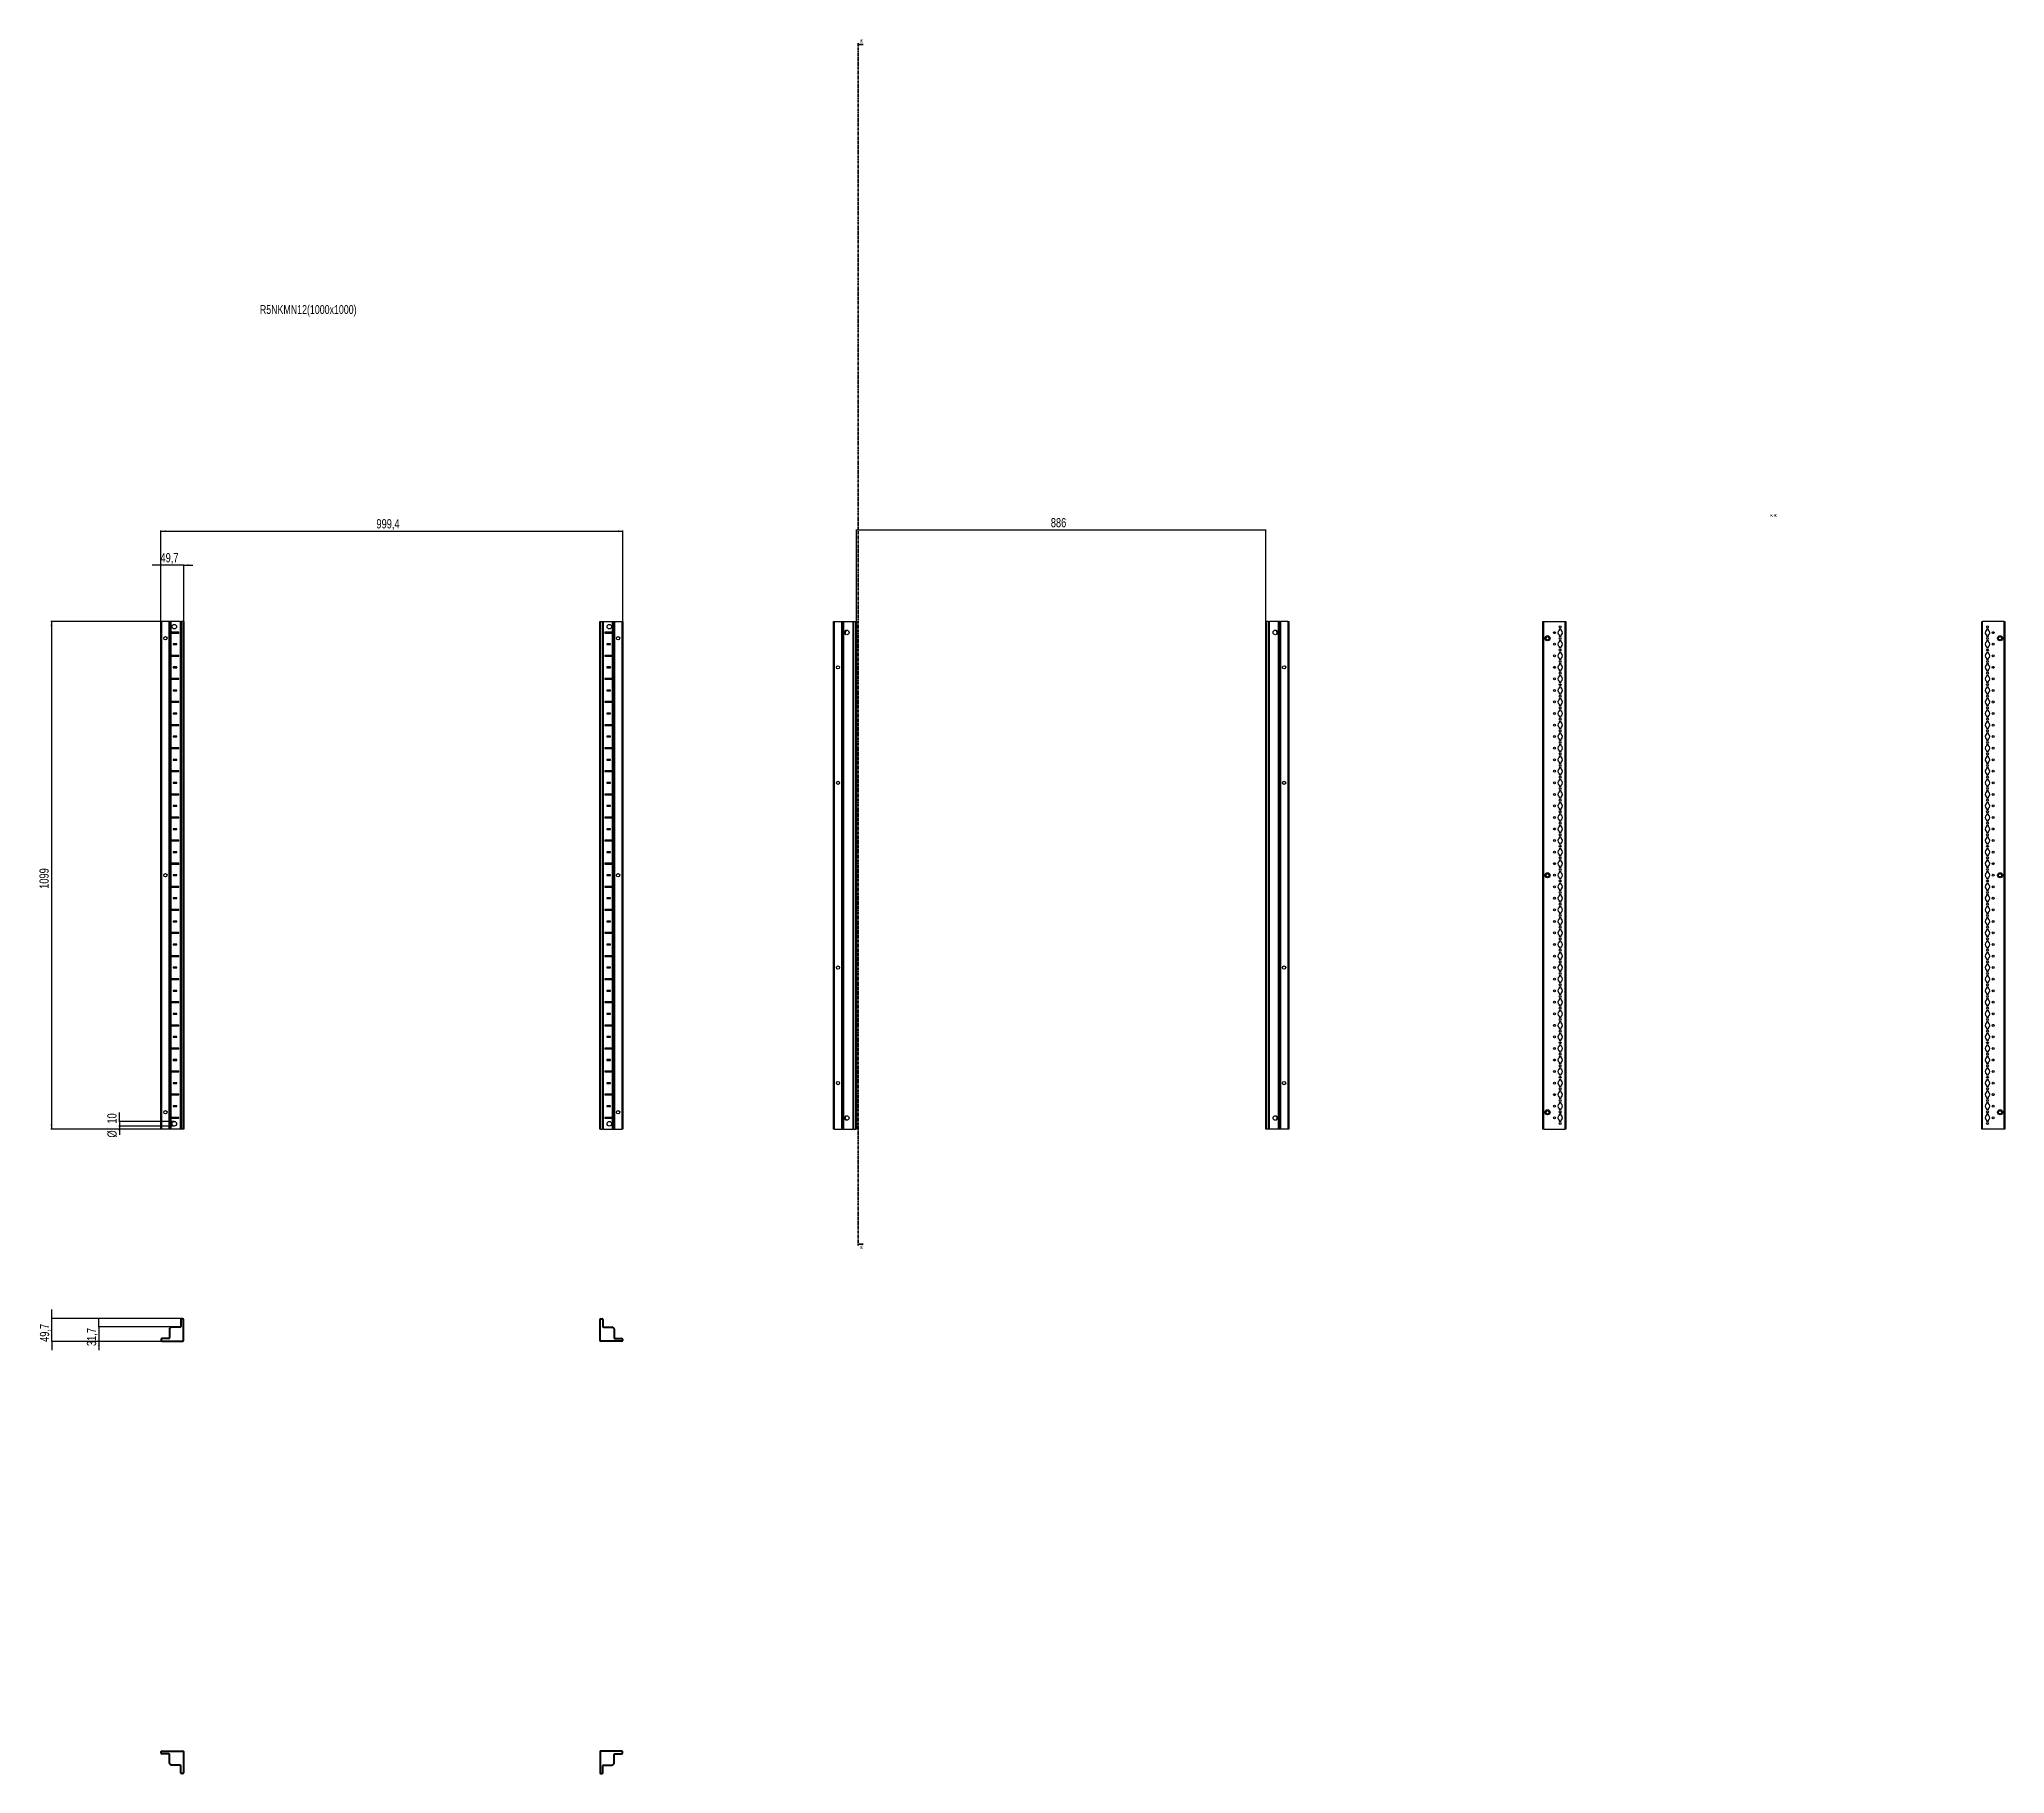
# Model space of a CAD drawing. Header units: millimetres. Extents: x -199 to 4055, y -2247 to 1507.
import ezdxf

# ---------------------------------------------------------------- set-up
doc = ezdxf.new("R2010")
doc.units = ezdxf.units.MM
doc.linetypes.add('CENTER', pattern=[10.16, 6.35, -1.27, 1.27, -1.27])
doc.layers.add('FORMAT', color=7, linetype='Continuous')
doc.styles.add('SLDTEXTSTYLE0', font='TXT', dxfattribs={"width": 0.75})
doc.dimstyles.new('SLDDIMSTYLE0', dxfattribs={"dimtxt": 20, "dimasz": 10, "dimexe": 0, "dimexo": 0.0625, "dimgap": 5, "dimtad": 2, "dimdec": 1, "dimrnd": 1e-09, "dimzin": 12, "dimdsep": 46, "dimtxsty": 'SLDTEXTSTYLE0', "dimsah": 1, "dimcen": 0.09, "dimadec": 0, "dimazin": 3, "dimtfac": 1, "dimtofl": 0, "dimtmove": 0, "dimatfit": 3, "dimfxl": 0, "dimfrac": 2, "dimtolj": 1, "dimtzin": 12, "dimarcsym": 0})
doc.dimstyles.new('SLDDIMSTYLE1', dxfattribs={"dimtxt": 20, "dimasz": 10, "dimexe": 0, "dimexo": 0.0625, "dimgap": 5, "dimtad": 2, "dimdec": 1, "dimrnd": 1e-09, "dimzin": 12, "dimdsep": 46, "dimtxsty": 'SLDTEXTSTYLE0', "dimsah": 1, "dimcen": 0.09, "dimadec": 0, "dimazin": 3, "dimtfac": 1, "dimtmove": 0, "dimatfit": 0, "dimfxl": 0, "dimfrac": 2, "dimtolj": 1, "dimtzin": 12, "dimarcsym": 0})

msp = doc.modelspace()

# ---------------------------------------------------------------- texts
at = {"color": 7, "linetype": 'Continuous', "char_height": 7, "attachment_point": 1, "style": 'SLDTEXTSTYLE0'}
for insert in [(1578.07, 1507.14), (1578.07, -1104.35)]:
    msp.add_mtext('K', dxfattribs=dict(at, insert=insert))
at = {"layer": 'FORMAT', "style": 'SLDTEXTSTYLE0'}
for s, insert, char_height, attachment_point in [('R5NKMN12(1000x1000)', (278.18, 931.72), 19.05, 1), ('K-K', (3554.75, 479.8), 7, 2)]:
    msp.add_mtext(s, dxfattribs=dict(at, insert=insert, char_height=char_height, attachment_point=attachment_point))

# ---------------------------------------------------------------- blocks, each defined once
blk = doc.blocks.new('_D')
at = {"layer": 'FORMAT'}
for p, q in [((86.4, 247.2), (-174.2, 247.2)), ((-173.2, 247.2), (-173.2, -851.8)), ((86.4, -851.8), (-174.2, -851.8))]:
    blk.add_line(p, q, dxfattribs=at)
for points in [[(-173.2, 247.2), (-174.7, 237.2), (-171.6, 237.2)], [(-173.2, -851.8), (-171.6, -841.8), (-174.7, -841.8)]]:
    blk.add_solid(points, dxfattribs=at)
at = {"layer": 'FORMAT', "insert": (-198.9, -331.8), "char_height": 20, "attachment_point": 1, "rotation": 90, "style": 'SLDTEXTSTYLE0'}
blk.add_mtext('1099', dxfattribs=at)
blk = doc.blocks.new('_D_1')
at = {"layer": 'FORMAT'}
for p, q in [((64, 247.2), (64, 443.6)), ((64, 442.6), (1063.4, 442.6)), ((1063.4, 247.2), (1063.4, 443.6))]:
    blk.add_line(p, q, dxfattribs=at)
for points in [[(64, 442.6), (74, 441.1), (74, 444.2)], [(1063.4, 442.6), (1053.4, 444.2), (1053.4, 441.1)]]:
    blk.add_solid(points, dxfattribs=at)
at = {"layer": 'FORMAT', "insert": (530.4, 468.4), "char_height": 20, "attachment_point": 1, "style": 'SLDTEXTSTYLE0'}
blk.add_mtext('999,4', dxfattribs=at)
blk = doc.blocks.new('_D_2')
at = {"layer": 'FORMAT'}
for p, q in [((64, 369.2), (44.7, 369.2)), ((64, 247.2), (64, 370.2)), ((113.7, 369.2), (64, 369.2)), ((113.7, 247.2), (113.7, 370.2)), ((113.7, 369.2), (132.9, 369.2))]:
    blk.add_line(p, q, dxfattribs=at)
for points in [[(64, 369.2), (54, 370.7), (54, 367.7)], [(113.7, 369.2), (123.7, 367.7), (123.7, 370.7)]]:
    blk.add_solid(points, dxfattribs=at)
at = {"layer": 'FORMAT', "insert": (63, 395), "char_height": 20, "attachment_point": 1, "style": 'SLDTEXTSTYLE0'}
blk.add_mtext('49,7', dxfattribs=at)
blk = doc.blocks.new('_D_3')
at = {"layer": 'FORMAT'}
for p, q in [((92.8, -835.3), (-27, -835.3)), ((92.8, -845.3), (-27, -845.3)), ((-26, -835.3), (-26, -816.1)), ((-26, -835.3), (-26, -845.3)), ((-26, -845.3), (-26, -864.5))]:
    blk.add_line(p, q, dxfattribs=at)
for points in [[(-26, -835.3), (-24.5, -825.3), (-27.6, -825.3)], [(-26, -845.3), (-27.6, -855.3), (-24.5, -855.3)]]:
    blk.add_solid(points, dxfattribs=at)
at = {"layer": 'FORMAT', "char_height": 20, "attachment_point": 1, "rotation": 90, "style": 'SLDTEXTSTYLE0'}
for s, insert in [('10', (-52.1, -840)), ('%%c', (-51.8, -870.2))]:
    blk.add_mtext(s, dxfattribs=dict(at, insert=insert))
blk = doc.blocks.new('_D_4')
at = {"layer": 'FORMAT'}
for p, q in [((1569.2, 247.2), (1569.2, 446)), ((1569.2, 445), (2455.2, 445)), ((2455.2, 247.2), (2455.2, 446))]:
    blk.add_line(p, q, dxfattribs=at)
for points in [[(1569.2, 445), (1579.2, 443.5), (1579.2, 446.5)], [(2455.2, 445), (2445.2, 446.5), (2445.2, 443.5)]]:
    blk.add_solid(points, dxfattribs=at)
at = {"layer": 'FORMAT', "insert": (1990, 470.8), "char_height": 20, "attachment_point": 1, "style": 'SLDTEXTSTYLE0'}
blk.add_mtext('886', dxfattribs=at)
blk = doc.blocks.new('_D_5')
at = {"layer": 'FORMAT'}
for p, q in [((108.5, -1261.8), (-173.2, -1261.8)), ((-172.2, -1261.8), (-172.2, -1242.5)), ((-172.2, -1311.5), (-172.2, -1261.8)), ((66, -1311.5), (-173.2, -1311.5)), ((-172.2, -1311.5), (-172.2, -1330.7))]:
    blk.add_line(p, q, dxfattribs=at)
for points in [[(-172.2, -1261.8), (-170.6, -1251.8), (-173.7, -1251.8)], [(-172.2, -1311.5), (-173.7, -1321.5), (-170.6, -1321.5)]]:
    blk.add_solid(points, dxfattribs=at)
at = {"layer": 'FORMAT', "insert": (-197.9, -1312.5), "char_height": 20, "attachment_point": 1, "rotation": 90, "style": 'SLDTEXTSTYLE0'}
blk.add_mtext('49,7', dxfattribs=at)
blk = doc.blocks.new('_D_6')
at = {"layer": 'FORMAT'}
for p, q in [((-70.5, -1279.8), (-70.5, -1260.5)), ((86.4, -1279.8), (-71.5, -1279.8)), ((66, -1311.5), (-71.5, -1311.5)), ((-70.5, -1279.8), (-70.5, -1311.5)), ((-70.5, -1311.5), (-70.5, -1330.7))]:
    blk.add_line(p, q, dxfattribs=at)
for points in [[(-70.5, -1279.8), (-69, -1269.8), (-72.1, -1269.8)], [(-70.5, -1311.5), (-72.1, -1321.5), (-69, -1321.5)]]:
    blk.add_solid(points, dxfattribs=at)
at = {"layer": 'FORMAT', "insert": (-96.3, -1321.5), "char_height": 20, "attachment_point": 1, "rotation": 90, "style": 'SLDTEXTSTYLE0'}
blk.add_mtext('31,7', dxfattribs=at)

# ---------------------------------------------------------------- dimensions: what is measured, and where the dimension line sits
at = {"layer": 'FORMAT'}
for base, p1, p2, angle, dimstyle, picture, middle in [((1063.38, 442.62), (63.98, 247.21), (1063.38, 247.21), 0, 'SLDDIMSTYLE0', '_D_1', (563.68, 442.62)), ((2455.17, 445), (1569.17, 247.21), (2455.17, 247.21), 0, 'SLDDIMSTYLE0', '_D_4', (2012.17, 445)), ((-173.15, -851.79), (86.42, 247.21), (86.42, -851.79), 90, 'SLDDIMSTYLE0', '_D', (-173.15, -302.29)), ((-172.17, -1261.77), (65.98, -1311.47), (108.48, -1261.77), 90, 'SLDDIMSTYLE1', '_D_5', (-172.17, -1286.62)), ((-70.54, -1311.47), (86.42, -1279.77), (65.98, -1311.47), 90, 'SLDDIMSTYLE1', '_D_6', (-70.54, -1295.62))]:
    dim = msp.add_linear_dim(base=base, p1=p1, p2=p2, angle=angle, dimstyle=dimstyle, dxfattribs=at)
    dim.commit()
    dim.dimension.update_dxf_attribs({"geometry": picture, "text_midpoint": middle, "dimtype": 160})
dim = msp.add_linear_dim(base=(63.98, 369.21), p1=(113.68, 247.21), p2=(63.98, 247.21), dimstyle='SLDDIMSTYLE1', dxfattribs=at)
dim.commit()
dim.dimension.update_dxf_attribs({"geometry": '_D_2', "text_midpoint": (88.83, 369.21), "dimtype": 160})
dim = msp.add_linear_dim(base=(-26.02, -845.29), p1=(92.83, -835.29), p2=(92.83, -845.29), angle=90, text='%%c<>', dimstyle='SLDDIMSTYLE1', dxfattribs=at)
dim.commit()
dim.dimension.update_dxf_attribs({"geometry": '_D_3', "text_midpoint": (-26.02, -840.29), "dimtype": 160})

# ---------------------------------------------------------------- linework, layer by layer
at = {"color": 7, "linetype": 'CENTER', "lineweight": 35}
msp.add_line((1572.9, 1499.09), (1572.9, -1103.67), dxfattribs=at)
at = {"color": 7, "linetype": 'Continuous', "lineweight": 35}
for p, q in [((1583.54, 1496.09), (1572.9, 1496.09)), ((1583.54, -1100.67), (1572.9, -1100.67))]:
    msp.add_line(p, q, dxfattribs=at)
at = {"color": 7, "linetype": 'Continuous', "lineweight": 25}
for p, q in [((63.98, -851.79), (63.98, 247.21)), ((63.98, 247.21), (65.98, 247.21)), ((81.33, 247.21), (65.98, 247.21)), ((81.33, 247.21), (81.98, 247.21)), ((81.98, -851.79), (81.98, 247.21)), ((81.98, 247.21), (82.56, 247.21)), ((83.77, 247.21), (82.56, 247.21)), ((83.77, -851.79), (83.77, 247.21)), ((83.8, 247.21), (83.77, 247.21)), ((83.8, -851.79), (83.8, 247.21)), ((85.01, 247.21), (83.8, 247.21)), ((85.01, 247.21), (86.42, 247.21)), ((85.93, 223.35), (85.93, 222.06)), ((86.58, 222.71), (85.93, 223.35)), ((86.58, 222.71), (85.93, 222.06)), ((105.83, 247.21), (86.42, 247.21)), ((102.83, 223.46), (86.42, 223.46)), ((86.42, 221.96), (102.83, 221.96)), ((102.08, 222.71), (86.58, 222.71)), ((102.08, 222.71), (102.83, 223.46)), ((102.08, 222.71), (102.83, 221.96)), ((102.83, 221.96), (102.83, 223.46)), ((105.83, 247.21), (106.48, 247.21)), ((106.48, -851.79), (106.48, 247.21)), ((106.48, 247.21), (108.48, 247.21)), ((111.68, 247.21), (108.48, 247.21)), ((111.68, 247.21), (113.68, 247.21)), ((113.68, 247.21), (113.68, -851.79)), ((1013.68, -851.79), (1013.68, 247.21)), ((1013.68, 247.21), (1015.68, 247.21)), ((1015.68, 247.21), (1018.88, 247.21)), ((1018.88, 247.21), (1020.88, 247.21)), ((1020.88, 247.21), (1020.88, -851.79)), ((1020.88, 247.21), (1021.53, 247.21)), ((1021.53, 247.21), (1040.93, 247.21)), ((1040.93, 223.46), (1024.53, 223.46)), ((1024.53, 223.46), (1024.53, 221.96)), ((1025.28, 222.71), (1024.53, 223.46)), ((1025.28, 222.71), (1024.53, 221.96)), ((1024.53, 221.96), (1040.93, 221.96)), ((1025.28, 222.71), (1040.78, 222.71)), ((1040.78, 222.71), (1041.42, 223.35)), ((1040.78, 222.71), (1041.42, 222.06)), ((1040.93, 247.21), (1042.34, 247.21)), ((1041.42, 222.06), (1041.42, 223.35)), ((1042.34, 247.21), (1043.55, 247.21)), ((1043.55, 247.21), (1043.55, -851.79)), ((1043.55, 247.21), (1043.58, 247.21)), ((1043.58, 247.21), (1043.58, -851.79)), ((1043.58, 247.21), (1044.79, 247.21)), ((1044.79, 247.21), (1045.38, 247.21)), ((1045.38, 247.21), (1045.38, -851.79)), ((1045.38, 247.21), (1046.03, 247.21)), ((1046.03, 247.21), (1061.38, 247.21)), ((1061.38, 247.21), (1063.38, 247.21)), ((1063.38, 247.21), (1063.38, -851.79)), ((1519.47, -851.79), (1519.47, 247.21)), ((1519.47, 247.21), (1521.47, 247.21)), ((1521.47, 247.21), (1536.82, 247.21)), ((1536.82, 247.21), (1537.47, 247.21)), ((1537.47, 223.46), (1537.47, 247.21)), ((1537.47, 247.21), (1538.06, 247.21)), ((1537.53, 223.35), (1537.47, 223.46)), ((1537.47, 223.46), (1537.47, 221.96)), ((1537.47, 221.96), (1537.53, 222.06)), ((1537.47, 173.46), (1537.47, 221.96)), ((1537.53, 222.06), (1537.53, 223.35)), ((1538.06, 247.21), (1539.26, 247.21)), ((1539.26, 247.21), (1539.26, -851.79)), ((1539.26, 247.21), (1539.3, 247.21)), ((1539.3, 247.21), (1539.3, -851.79)), ((1539.3, 247.21), (1540.5, 247.21)), ((1540.5, 247.21), (1541.92, 247.21)), ((1541.92, 247.21), (1561.32, 247.21)), ((1547.52, 227.73), (1547.52, 228.14)), ((1561.32, 247.21), (1561.97, 247.21)), ((1561.97, -851.79), (1561.97, 247.21)), ((1561.97, 247.21), (1563.97, 247.21)), ((1563.97, 247.21), (1567.17, 247.21)), ((1567.17, 247.21), (1569.17, 247.21)), ((1569.17, 247.21), (1569.17, -851.79)), ((2455.17, -851.79), (2455.17, 247.21)), ((2455.17, 247.21), (2457.17, 247.21)), ((2460.37, 247.21), (2457.17, 247.21)), ((2460.37, 247.21), (2462.37, 247.21)), ((2462.37, 247.21), (2462.37, -851.79)), ((2462.37, 247.21), (2463.02, 247.21)), ((2482.42, 247.21), (2463.02, 247.21)), ((2476.82, 228.14), (2476.82, 227.73)), ((2482.42, 247.21), (2483.84, 247.21)), ((2485.04, 247.21), (2483.84, 247.21)), ((2485.04, -851.79), (2485.04, 247.21)), ((2485.08, 247.21), (2485.04, 247.21)), ((2485.08, -851.79), (2485.08, 247.21)), ((2486.28, 247.21), (2485.08, 247.21)), ((2486.28, 247.21), (2486.87, 247.21)), ((2486.87, 223.46), (2486.81, 223.35)), ((2486.81, 223.35), (2486.81, 222.06)), ((2486.81, 222.06), (2486.87, 221.96)), ((2486.87, 247.21), (2486.87, 223.46)), ((2486.87, 247.21), (2487.52, 247.21)), ((2486.87, 221.96), (2486.87, 223.46)), ((2486.87, 221.96), (2486.87, 173.46)), ((2502.87, 247.21), (2487.52, 247.21)), ((2502.87, 247.21), (2504.87, 247.21)), ((2504.87, 247.21), (2504.87, -851.79)), ((3055.11, -851.79), (3055.11, 247.21)), ((3055.11, 247.21), (3057.11, 247.21)), ((3057.11, 247.21), (3102.81, 247.21)), ((3090.16, 229.61), (3090.16, 227.73)), ((3090.16, 217.68), (3090.16, 215.81)), ((3094.26, 230.11), (3090.66, 230.11)), ((3090.66, 215.31), (3094.26, 215.31)), ((3094.76, 227.73), (3094.76, 229.61)), ((3094.76, 215.81), (3094.76, 217.68)), ((3102.81, 247.21), (3104.81, 247.21)), ((3104.81, 247.21), (3104.81, -851.79)), ((4004.81, -851.79), (4004.81, 247.21)), ((4004.81, 247.21), (4006.81, 247.21)), ((4052.51, 247.21), (4006.81, 247.21)), ((4014.86, 229.61), (4014.86, 227.73)), ((4014.86, 217.68), (4014.86, 215.81)), ((4018.96, 230.11), (4015.36, 230.11)), ((4015.36, 215.31), (4018.96, 215.31)), ((4019.46, 227.73), (4019.46, 229.61)), ((4019.46, 215.81), (4019.46, 217.68)), ((4052.51, 247.21), (4054.51, 247.21)), ((4054.51, 247.21), (4054.51, -851.79)), ((85.93, 173.35), (85.93, 172.06)), ((86.58, 172.71), (85.93, 173.35)), ((86.58, 172.71), (85.93, 172.06)), ((102.83, 173.46), (86.42, 173.46)), ((86.42, 171.96), (102.83, 171.96)), ((102.08, 172.71), (86.58, 172.71)), ((98.33, 198.46), (90.33, 198.46)), ((90.33, 198.46), (90.33, 196.96)), ((91.08, 197.71), (90.33, 198.46)), ((91.08, 197.71), (90.33, 196.96)), ((90.33, 196.96), (98.33, 196.96)), ((97.58, 197.71), (91.08, 197.71)), ((97.58, 197.71), (98.33, 198.46)), ((97.58, 197.71), (98.33, 196.96)), ((98.33, 196.96), (98.33, 198.46)), ((102.08, 172.71), (102.83, 173.46)), ((102.08, 172.71), (102.83, 171.96)), ((102.83, 171.96), (102.83, 173.46)), ((1040.93, 173.46), (1024.53, 173.46)), ((1024.53, 173.46), (1024.53, 171.96)), ((1025.28, 172.71), (1024.53, 173.46)), ((1025.28, 172.71), (1024.53, 171.96)), ((1024.53, 171.96), (1040.93, 171.96)), ((1025.28, 172.71), (1040.78, 172.71)), ((1037.03, 198.46), (1029.03, 198.46)), ((1029.03, 198.46), (1029.03, 196.96)), ((1029.78, 197.71), (1029.03, 198.46)), ((1029.78, 197.71), (1029.03, 196.96)), ((1029.03, 196.96), (1037.03, 196.96)), ((1029.78, 197.71), (1036.28, 197.71)), ((1036.28, 197.71), (1037.03, 198.46)), ((1036.28, 197.71), (1037.03, 196.96)), ((1037.03, 196.96), (1037.03, 198.46)), ((1040.78, 172.71), (1041.42, 173.35)), ((1040.78, 172.71), (1041.42, 172.06)), ((1041.42, 172.06), (1041.42, 173.35)), ((1537.53, 173.35), (1537.47, 173.46)), ((1537.47, 173.46), (1537.47, 171.96)), ((1537.47, 171.96), (1537.53, 172.06)), ((1537.47, 123.46), (1537.47, 171.96)), ((1537.53, 172.06), (1537.53, 173.35)), ((2486.87, 173.46), (2486.81, 173.35)), ((2486.81, 173.35), (2486.81, 172.06)), ((2486.81, 172.06), (2486.87, 171.96)), ((2486.87, 171.96), (2486.87, 173.46)), ((2486.87, 171.96), (2486.87, 123.46)), ((3090.16, 204.61), (3090.16, 202.73)), ((3090.16, 192.68), (3090.16, 190.81)), ((3090.16, 179.61), (3090.16, 177.73)), ((3094.26, 205.11), (3090.66, 205.11)), ((3090.66, 190.31), (3094.26, 190.31)), ((3094.26, 180.11), (3090.66, 180.11)), ((3094.76, 202.73), (3094.76, 204.61)), ((3094.76, 190.81), (3094.76, 192.68)), ((3094.76, 177.73), (3094.76, 179.61)), ((4014.86, 204.61), (4014.86, 202.73)), ((4014.86, 192.68), (4014.86, 190.81)), ((4014.86, 179.61), (4014.86, 177.73)), ((4018.96, 205.11), (4015.36, 205.11)), ((4015.36, 190.31), (4018.96, 190.31)), ((4018.96, 180.11), (4015.36, 180.11)), ((4019.46, 202.73), (4019.46, 204.61)), ((4019.46, 190.81), (4019.46, 192.68)), ((4019.46, 177.73), (4019.46, 179.61)), ((98.33, 148.46), (90.33, 148.46)), ((90.33, 148.46), (90.33, 146.96)), ((91.08, 147.71), (90.33, 148.46)), ((91.08, 147.71), (90.33, 146.96)), ((90.33, 146.96), (98.33, 146.96)), ((97.58, 147.71), (91.08, 147.71)), ((97.58, 147.71), (98.33, 148.46)), ((97.58, 147.71), (98.33, 146.96)), ((98.33, 146.96), (98.33, 148.46)), ((1037.03, 148.46), (1029.03, 148.46)), ((1029.03, 148.46), (1029.03, 146.96)), ((1029.78, 147.71), (1029.03, 148.46)), ((1029.78, 147.71), (1029.03, 146.96)), ((1029.03, 146.96), (1037.03, 146.96)), ((1029.78, 147.71), (1036.28, 147.71)), ((1036.28, 147.71), (1037.03, 148.46)), ((1036.28, 147.71), (1037.03, 146.96)), ((1037.03, 146.96), (1037.03, 148.46)), ((3090.16, 167.68), (3090.16, 165.81)), ((3090.16, 154.61), (3090.16, 152.73)), ((3090.16, 142.68), (3090.16, 140.81)), ((3090.16, 129.61), (3090.16, 127.73)), ((3090.66, 165.31), (3094.26, 165.31)), ((3094.26, 155.11), (3090.66, 155.11)), ((3090.66, 140.31), (3094.26, 140.31)), ((3094.26, 130.11), (3090.66, 130.11)), ((3094.76, 165.81), (3094.76, 167.68)), ((3094.76, 152.73), (3094.76, 154.61)), ((3094.76, 140.81), (3094.76, 142.68)), ((3094.76, 127.73), (3094.76, 129.61)), ((4014.86, 167.68), (4014.86, 165.81)), ((4014.86, 154.61), (4014.86, 152.73)), ((4014.86, 142.68), (4014.86, 140.81)), ((4014.86, 129.61), (4014.86, 127.73)), ((4015.36, 165.31), (4018.96, 165.31)), ((4018.96, 155.11), (4015.36, 155.11)), ((4015.36, 140.31), (4018.96, 140.31)), ((4018.96, 130.11), (4015.36, 130.11)), ((4019.46, 165.81), (4019.46, 167.68)), ((4019.46, 152.73), (4019.46, 154.61)), ((4019.46, 140.81), (4019.46, 142.68)), ((4019.46, 127.73), (4019.46, 129.61)), ((85.93, 123.35), (85.93, 122.06)), ((86.58, 122.71), (85.93, 123.35)), ((86.58, 122.71), (85.93, 122.06)), ((102.83, 123.46), (86.42, 123.46)), ((86.42, 121.96), (102.83, 121.96)), ((102.08, 122.71), (86.58, 122.71)), ((98.33, 98.46), (90.33, 98.46)), ((90.33, 98.46), (90.33, 96.96)), ((91.08, 97.71), (90.33, 98.46)), ((91.08, 97.71), (90.33, 96.96)), ((90.33, 96.96), (98.33, 96.96)), ((97.58, 97.71), (91.08, 97.71)), ((97.58, 97.71), (98.33, 98.46)), ((97.58, 97.71), (98.33, 96.96)), ((98.33, 96.96), (98.33, 98.46)), ((102.08, 122.71), (102.83, 123.46)), ((102.08, 122.71), (102.83, 121.96)), ((102.83, 121.96), (102.83, 123.46)), ((1040.93, 123.46), (1024.53, 123.46)), ((1024.53, 123.46), (1024.53, 121.96)), ((1025.28, 122.71), (1024.53, 123.46)), ((1025.28, 122.71), (1024.53, 121.96)), ((1024.53, 121.96), (1040.93, 121.96)), ((1025.28, 122.71), (1040.78, 122.71)), ((1037.03, 98.46), (1029.03, 98.46)), ((1029.03, 98.46), (1029.03, 96.96)), ((1029.78, 97.71), (1029.03, 98.46)), ((1029.78, 97.71), (1029.03, 96.96)), ((1029.03, 96.96), (1037.03, 96.96)), ((1029.78, 97.71), (1036.28, 97.71)), ((1036.28, 97.71), (1037.03, 98.46)), ((1036.28, 97.71), (1037.03, 96.96)), ((1037.03, 96.96), (1037.03, 98.46)), ((1040.78, 122.71), (1041.42, 123.35)), ((1040.78, 122.71), (1041.42, 122.06)), ((1041.42, 122.06), (1041.42, 123.35)), ((1537.53, 123.35), (1537.47, 123.46)), ((1537.47, 123.46), (1537.47, 121.96)), ((1537.47, 121.96), (1537.53, 122.06)), ((1537.47, 73.46), (1537.47, 121.96)), ((1537.53, 122.06), (1537.53, 123.35)), ((2486.87, 123.46), (2486.81, 123.35)), ((2486.81, 123.35), (2486.81, 122.06)), ((2486.81, 122.06), (2486.87, 121.96)), ((2486.87, 121.96), (2486.87, 123.46)), ((2486.87, 121.96), (2486.87, 73.46)), ((3090.16, 117.68), (3090.16, 115.81)), ((3090.16, 104.61), (3090.16, 102.73)), ((3090.16, 92.68), (3090.16, 90.81)), ((3090.66, 115.31), (3094.26, 115.31)), ((3094.26, 105.11), (3090.66, 105.11)), ((3090.66, 90.31), (3094.26, 90.31)), ((3094.76, 115.81), (3094.76, 117.68)), ((3094.76, 102.73), (3094.76, 104.61)), ((3094.76, 90.81), (3094.76, 92.68)), ((4014.86, 117.68), (4014.86, 115.81)), ((4014.86, 104.61), (4014.86, 102.73)), ((4014.86, 92.68), (4014.86, 90.81)), ((4015.36, 115.31), (4018.96, 115.31)), ((4018.96, 105.11), (4015.36, 105.11)), ((4015.36, 90.31), (4018.96, 90.31)), ((4019.46, 115.81), (4019.46, 117.68)), ((4019.46, 102.73), (4019.46, 104.61)), ((4019.46, 90.81), (4019.46, 92.68)), ((85.93, 73.35), (85.93, 72.06)), ((86.58, 72.71), (85.93, 73.35)), ((86.58, 72.71), (85.93, 72.06)), ((102.83, 73.46), (86.42, 73.46)), ((86.42, 71.96), (102.83, 71.96)), ((102.08, 72.71), (86.58, 72.71)), ((98.33, 48.46), (90.33, 48.46)), ((90.33, 48.46), (90.33, 46.96)), ((91.08, 47.71), (90.33, 48.46)), ((91.08, 47.71), (90.33, 46.96)), ((90.33, 46.96), (98.33, 46.96)), ((97.58, 47.71), (91.08, 47.71)), ((97.58, 47.71), (98.33, 48.46)), ((97.58, 47.71), (98.33, 46.96)), ((98.33, 46.96), (98.33, 48.46)), ((102.08, 72.71), (102.83, 73.46)), ((102.08, 72.71), (102.83, 71.96)), ((102.83, 71.96), (102.83, 73.46)), ((1040.93, 73.46), (1024.53, 73.46)), ((1024.53, 73.46), (1024.53, 71.96)), ((1025.28, 72.71), (1024.53, 73.46)), ((1025.28, 72.71), (1024.53, 71.96)), ((1024.53, 71.96), (1040.93, 71.96)), ((1025.28, 72.71), (1040.78, 72.71)), ((1037.03, 48.46), (1029.03, 48.46)), ((1029.03, 48.46), (1029.03, 46.96)), ((1029.78, 47.71), (1029.03, 48.46)), ((1029.78, 47.71), (1029.03, 46.96)), ((1029.03, 46.96), (1037.03, 46.96)), ((1029.78, 47.71), (1036.28, 47.71)), ((1036.28, 47.71), (1037.03, 48.46)), ((1036.28, 47.71), (1037.03, 46.96)), ((1037.03, 46.96), (1037.03, 48.46)), ((1040.78, 72.71), (1041.42, 73.35)), ((1040.78, 72.71), (1041.42, 72.06)), ((1041.42, 72.06), (1041.42, 73.35)), ((1537.53, 73.35), (1537.47, 73.46)), ((1537.47, 73.46), (1537.47, 71.96)), ((1537.47, 71.96), (1537.53, 72.06)), ((1537.47, 23.46), (1537.47, 71.96)), ((1537.53, 72.06), (1537.53, 73.35)), ((2486.87, 73.46), (2486.81, 73.35)), ((2486.81, 73.35), (2486.81, 72.06)), ((2486.81, 72.06), (2486.87, 71.96)), ((2486.87, 71.96), (2486.87, 73.46)), ((2486.87, 71.96), (2486.87, 23.46)), ((3090.16, 79.61), (3090.16, 77.73)), ((3090.16, 67.68), (3090.16, 65.81)), ((3090.16, 54.61), (3090.16, 52.73)), ((3090.16, 42.68), (3090.16, 40.81)), ((3094.26, 80.11), (3090.66, 80.11)), ((3090.66, 65.31), (3094.26, 65.31)), ((3094.26, 55.11), (3090.66, 55.11)), ((3094.76, 77.73), (3094.76, 79.61)), ((3094.76, 65.81), (3094.76, 67.68)), ((3094.76, 52.73), (3094.76, 54.61)), ((3094.76, 40.81), (3094.76, 42.68)), ((4014.86, 79.61), (4014.86, 77.73)), ((4014.86, 67.68), (4014.86, 65.81)), ((4014.86, 54.61), (4014.86, 52.73)), ((4014.86, 42.68), (4014.86, 40.81)), ((4018.96, 80.11), (4015.36, 80.11)), ((4015.36, 65.31), (4018.96, 65.31)), ((4018.96, 55.11), (4015.36, 55.11)), ((4019.46, 77.73), (4019.46, 79.61)), ((4019.46, 65.81), (4019.46, 67.68)), ((4019.46, 52.73), (4019.46, 54.61)), ((4019.46, 40.81), (4019.46, 42.68)), ((85.93, 23.35), (85.93, 22.06)), ((86.58, 22.71), (85.93, 23.35)), ((86.58, 22.71), (85.93, 22.06)), ((102.83, 23.46), (86.42, 23.46)), ((86.42, 21.96), (102.83, 21.96)), ((102.08, 22.71), (86.58, 22.71)), ((102.08, 22.71), (102.83, 23.46)), ((102.08, 22.71), (102.83, 21.96)), ((102.83, 21.96), (102.83, 23.46)), ((1040.93, 23.46), (1024.53, 23.46)), ((1024.53, 23.46), (1024.53, 21.96)), ((1025.28, 22.71), (1024.53, 23.46)), ((1025.28, 22.71), (1024.53, 21.96)), ((1024.53, 21.96), (1040.93, 21.96)), ((1025.28, 22.71), (1040.78, 22.71)), ((1040.78, 22.71), (1041.42, 23.35)), ((1040.78, 22.71), (1041.42, 22.06)), ((1041.42, 22.06), (1041.42, 23.35)), ((1537.53, 23.35), (1537.47, 23.46)), ((1537.47, 23.46), (1537.47, 21.96)), ((1537.47, 21.96), (1537.53, 22.06)), ((1537.47, -26.54), (1537.47, 21.96)), ((1537.53, 22.06), (1537.53, 23.35)), ((2486.87, 23.46), (2486.81, 23.35)), ((2486.81, 23.35), (2486.81, 22.06)), ((2486.81, 22.06), (2486.87, 21.96)), ((2486.87, 21.96), (2486.87, 23.46)), ((2486.87, 21.96), (2486.87, -26.54)), ((3090.16, 29.61), (3090.16, 27.73)), ((3090.16, 17.68), (3090.16, 15.81)), ((3090.16, 4.61), (3090.16, 2.73)), ((3090.66, 40.31), (3094.26, 40.31)), ((3094.26, 30.11), (3090.66, 30.11)), ((3090.66, 15.31), (3094.26, 15.31)), ((3094.26, 5.11), (3090.66, 5.11)), ((3094.76, 27.73), (3094.76, 29.61)), ((3094.76, 15.81), (3094.76, 17.68)), ((3094.76, 2.73), (3094.76, 4.61)), ((4014.86, 29.61), (4014.86, 27.73)), ((4014.86, 17.68), (4014.86, 15.81)), ((4014.86, 4.61), (4014.86, 2.73)), ((4015.36, 40.31), (4018.96, 40.31)), ((4018.96, 30.11), (4015.36, 30.11)), ((4015.36, 15.31), (4018.96, 15.31)), ((4018.96, 5.11), (4015.36, 5.11)), ((4019.46, 27.73), (4019.46, 29.61)), ((4019.46, 15.81), (4019.46, 17.68)), ((4019.46, 2.73), (4019.46, 4.61)), ((85.93, -26.65), (85.93, -27.94)), ((86.58, -27.29), (85.93, -26.65)), ((86.58, -27.29), (85.93, -27.94)), ((102.83, -26.54), (86.42, -26.54)), ((86.42, -28.04), (102.83, -28.04)), ((102.08, -27.29), (86.58, -27.29)), ((98.33, -1.54), (90.33, -1.54)), ((90.33, -1.54), (90.33, -3.04)), ((91.08, -2.29), (90.33, -1.54)), ((91.08, -2.29), (90.33, -3.04)), ((90.33, -3.04), (98.33, -3.04)), ((97.58, -2.29), (91.08, -2.29)), ((97.58, -2.29), (98.33, -1.54)), ((97.58, -2.29), (98.33, -3.04)), ((98.33, -3.04), (98.33, -1.54)), ((102.08, -27.29), (102.83, -26.54)), ((102.08, -27.29), (102.83, -28.04)), ((102.83, -28.04), (102.83, -26.54)), ((1040.93, -26.54), (1024.53, -26.54)), ((1024.53, -26.54), (1024.53, -28.04)), ((1025.28, -27.29), (1024.53, -26.54)), ((1025.28, -27.29), (1024.53, -28.04)), ((1024.53, -28.04), (1040.93, -28.04)), ((1025.28, -27.29), (1040.78, -27.29)), ((1037.03, -1.54), (1029.03, -1.54)), ((1029.03, -1.54), (1029.03, -3.04)), ((1029.78, -2.29), (1029.03, -1.54)), ((1029.78, -2.29), (1029.03, -3.04)), ((1029.03, -3.04), (1037.03, -3.04)), ((1029.78, -2.29), (1036.28, -2.29)), ((1036.28, -2.29), (1037.03, -1.54)), ((1036.28, -2.29), (1037.03, -3.04)), ((1037.03, -3.04), (1037.03, -1.54)), ((1040.78, -27.29), (1041.42, -26.65)), ((1040.78, -27.29), (1041.42, -27.94)), ((1041.42, -27.94), (1041.42, -26.65)), ((1537.53, -26.65), (1537.47, -26.54)), ((1537.47, -26.54), (1537.47, -28.04)), ((1537.47, -28.04), (1537.53, -27.94)), ((1537.47, -76.54), (1537.47, -28.04)), ((1537.53, -27.94), (1537.53, -26.65)), ((2486.87, -26.54), (2486.81, -26.65)), ((2486.81, -26.65), (2486.81, -27.94)), ((2486.81, -27.94), (2486.87, -28.04)), ((2486.87, -28.04), (2486.87, -26.54)), ((2486.87, -28.04), (2486.87, -76.54)), ((3090.16, -7.32), (3090.16, -9.19)), ((3090.16, -20.39), (3090.16, -22.27)), ((3090.16, -32.32), (3090.16, -34.19)), ((3090.66, -9.69), (3094.26, -9.69)), ((3094.26, -19.89), (3090.66, -19.89)), ((3090.66, -34.69), (3094.26, -34.69)), ((3094.76, -9.19), (3094.76, -7.32)), ((3094.76, -22.27), (3094.76, -20.39)), ((3094.76, -34.19), (3094.76, -32.32)), ((4014.86, -7.32), (4014.86, -9.19)), ((4014.86, -20.39), (4014.86, -22.27)), ((4014.86, -32.32), (4014.86, -34.19)), ((4015.36, -9.69), (4018.96, -9.69)), ((4018.96, -19.89), (4015.36, -19.89)), ((4015.36, -34.69), (4018.96, -34.69)), ((4019.46, -9.19), (4019.46, -7.32)), ((4019.46, -22.27), (4019.46, -20.39)), ((4019.46, -34.19), (4019.46, -32.32)), ((85.93, -76.65), (85.93, -77.94)), ((86.58, -77.29), (85.93, -76.65)), ((86.58, -77.29), (85.93, -77.94)), ((102.83, -76.54), (86.42, -76.54)), ((86.42, -78.04), (102.83, -78.04)), ((102.08, -77.29), (86.58, -77.29)), ((98.33, -51.54), (90.33, -51.54)), ((90.33, -51.54), (90.33, -53.04)), ((91.08, -52.29), (90.33, -51.54)), ((91.08, -52.29), (90.33, -53.04)), ((90.33, -53.04), (98.33, -53.04)), ((97.58, -52.29), (91.08, -52.29)), ((97.58, -52.29), (98.33, -51.54)), ((97.58, -52.29), (98.33, -53.04)), ((98.33, -53.04), (98.33, -51.54)), ((102.08, -77.29), (102.83, -76.54)), ((102.08, -77.29), (102.83, -78.04)), ((102.83, -78.04), (102.83, -76.54)), ((1040.93, -76.54), (1024.53, -76.54)), ((1024.53, -76.54), (1024.53, -78.04)), ((1025.28, -77.29), (1024.53, -76.54)), ((1025.28, -77.29), (1024.53, -78.04)), ((1024.53, -78.04), (1040.93, -78.04)), ((1025.28, -77.29), (1040.78, -77.29)), ((1037.03, -51.54), (1029.03, -51.54)), ((1029.03, -51.54), (1029.03, -53.04)), ((1029.78, -52.29), (1029.03, -51.54)), ((1029.78, -52.29), (1029.03, -53.04)), ((1029.03, -53.04), (1037.03, -53.04)), ((1029.78, -52.29), (1036.28, -52.29)), ((1036.28, -52.29), (1037.03, -51.54)), ((1036.28, -52.29), (1037.03, -53.04)), ((1037.03, -53.04), (1037.03, -51.54)), ((1040.78, -77.29), (1041.42, -76.65)), ((1040.78, -77.29), (1041.42, -77.94)), ((1041.42, -77.94), (1041.42, -76.65)), ((1537.53, -76.65), (1537.47, -76.54)), ((1537.47, -76.54), (1537.47, -78.04)), ((1537.47, -78.04), (1537.53, -77.94)), ((1537.47, -126.54), (1537.47, -78.04)), ((1537.53, -77.94), (1537.53, -76.65)), ((2486.87, -76.54), (2486.81, -76.65)), ((2486.81, -76.65), (2486.81, -77.94)), ((2486.81, -77.94), (2486.87, -78.04)), ((2486.87, -78.04), (2486.87, -76.54)), ((2486.87, -78.04), (2486.87, -126.54)), ((3090.16, -45.39), (3090.16, -47.27)), ((3090.16, -57.32), (3090.16, -59.19)), ((3090.16, -70.39), (3090.16, -72.27)), ((3090.16, -82.32), (3090.16, -84.19)), ((3094.26, -44.89), (3090.66, -44.89)), ((3090.66, -59.69), (3094.26, -59.69)), ((3094.26, -69.89), (3090.66, -69.89)), ((3090.66, -84.69), (3094.26, -84.69)), ((3094.76, -47.27), (3094.76, -45.39)), ((3094.76, -59.19), (3094.76, -57.32)), ((3094.76, -72.27), (3094.76, -70.39)), ((3094.76, -84.19), (3094.76, -82.32)), ((4014.86, -45.39), (4014.86, -47.27)), ((4014.86, -57.32), (4014.86, -59.19)), ((4014.86, -70.39), (4014.86, -72.27)), ((4014.86, -82.32), (4014.86, -84.19)), ((4018.96, -44.89), (4015.36, -44.89)), ((4015.36, -59.69), (4018.96, -59.69)), ((4018.96, -69.89), (4015.36, -69.89)), ((4015.36, -84.69), (4018.96, -84.69)), ((4019.46, -47.27), (4019.46, -45.39)), ((4019.46, -59.19), (4019.46, -57.32)), ((4019.46, -72.27), (4019.46, -70.39)), ((4019.46, -84.19), (4019.46, -82.32)), ((85.93, -126.65), (85.93, -127.94)), ((86.58, -127.29), (85.93, -126.65)), ((86.58, -127.29), (85.93, -127.94)), ((102.83, -126.54), (86.42, -126.54)), ((102.08, -127.29), (86.58, -127.29)), ((98.33, -101.54), (90.33, -101.54)), ((90.33, -101.54), (90.33, -103.04)), ((91.08, -102.29), (90.33, -101.54)), ((91.08, -102.29), (90.33, -103.04)), ((90.33, -103.04), (98.33, -103.04)), ((97.58, -102.29), (91.08, -102.29)), ((97.58, -102.29), (98.33, -101.54)), ((97.58, -102.29), (98.33, -103.04)), ((98.33, -103.04), (98.33, -101.54)), ((102.08, -127.29), (102.83, -126.54)), ((102.08, -127.29), (102.83, -128.04)), ((102.83, -128.04), (102.83, -126.54)), ((1040.93, -126.54), (1024.53, -126.54)), ((1024.53, -126.54), (1024.53, -128.04)), ((1025.28, -127.29), (1024.53, -126.54)), ((1025.28, -127.29), (1024.53, -128.04)), ((1025.28, -127.29), (1040.78, -127.29)), ((1037.03, -101.54), (1029.03, -101.54)), ((1029.03, -101.54), (1029.03, -103.04)), ((1029.78, -102.29), (1029.03, -101.54)), ((1029.78, -102.29), (1029.03, -103.04)), ((1029.03, -103.04), (1037.03, -103.04)), ((1029.78, -102.29), (1036.28, -102.29)), ((1036.28, -102.29), (1037.03, -101.54)), ((1036.28, -102.29), (1037.03, -103.04)), ((1037.03, -103.04), (1037.03, -101.54)), ((1040.78, -127.29), (1041.42, -126.65)), ((1040.78, -127.29), (1041.42, -127.94)), ((1041.42, -127.94), (1041.42, -126.65)), ((1537.53, -126.65), (1537.47, -126.54)), ((1537.47, -126.54), (1537.47, -128.04)), ((1537.53, -127.94), (1537.53, -126.65)), ((2486.87, -126.54), (2486.81, -126.65)), ((2486.81, -126.65), (2486.81, -127.94)), ((2486.87, -128.04), (2486.87, -126.54)), ((3090.16, -95.39), (3090.16, -97.27)), ((3090.16, -107.32), (3090.16, -109.19)), ((3090.16, -120.39), (3090.16, -122.27)), ((3094.26, -94.89), (3090.66, -94.89)), ((3090.66, -109.69), (3094.26, -109.69)), ((3094.26, -119.89), (3090.66, -119.89)), ((3094.76, -97.27), (3094.76, -95.39)), ((3094.76, -109.19), (3094.76, -107.32)), ((3094.76, -122.27), (3094.76, -120.39)), ((4014.86, -95.39), (4014.86, -97.27)), ((4014.86, -107.32), (4014.86, -109.19)), ((4014.86, -120.39), (4014.86, -122.27)), ((4018.96, -94.89), (4015.36, -94.89)), ((4015.36, -109.69), (4018.96, -109.69)), ((4018.96, -119.89), (4015.36, -119.89)), ((4019.46, -97.27), (4019.46, -95.39)), ((4019.46, -109.19), (4019.46, -107.32)), ((4019.46, -122.27), (4019.46, -120.39)), ((86.42, -128.04), (102.83, -128.04)), ((98.33, -151.54), (90.33, -151.54)), ((90.33, -151.54), (90.33, -153.04)), ((91.08, -152.29), (90.33, -151.54)), ((91.08, -152.29), (90.33, -153.04)), ((90.33, -153.04), (98.33, -153.04)), ((97.58, -152.29), (91.08, -152.29)), ((97.58, -152.29), (98.33, -151.54)), ((97.58, -152.29), (98.33, -153.04)), ((98.33, -153.04), (98.33, -151.54)), ((1024.53, -128.04), (1040.93, -128.04)), ((1037.03, -151.54), (1029.03, -151.54)), ((1029.03, -151.54), (1029.03, -153.04)), ((1029.78, -152.29), (1029.03, -151.54)), ((1029.78, -152.29), (1029.03, -153.04)), ((1029.03, -153.04), (1037.03, -153.04)), ((1029.78, -152.29), (1036.28, -152.29)), ((1036.28, -152.29), (1037.03, -151.54)), ((1036.28, -152.29), (1037.03, -153.04)), ((1037.03, -153.04), (1037.03, -151.54)), ((1537.47, -128.04), (1537.53, -127.94)), ((1537.47, -176.54), (1537.47, -128.04)), ((2486.81, -127.94), (2486.87, -128.04)), ((2486.87, -128.04), (2486.87, -176.54)), ((3090.16, -132.32), (3090.16, -134.19)), ((3090.16, -145.39), (3090.16, -147.27)), ((3090.16, -157.32), (3090.16, -159.19)), ((3090.66, -134.69), (3094.26, -134.69)), ((3094.26, -144.89), (3090.66, -144.89)), ((3090.66, -159.69), (3094.26, -159.69)), ((3094.26, -169.89), (3090.66, -169.89)), ((3094.76, -134.19), (3094.76, -132.32)), ((3094.76, -147.27), (3094.76, -145.39)), ((3094.76, -159.19), (3094.76, -157.32)), ((4014.86, -132.32), (4014.86, -134.19)), ((4014.86, -145.39), (4014.86, -147.27)), ((4014.86, -157.32), (4014.86, -159.19)), ((4015.36, -134.69), (4018.96, -134.69)), ((4018.96, -144.89), (4015.36, -144.89)), ((4015.36, -159.69), (4018.96, -159.69)), ((4018.96, -169.89), (4015.36, -169.89)), ((4019.46, -134.19), (4019.46, -132.32)), ((4019.46, -147.27), (4019.46, -145.39)), ((4019.46, -159.19), (4019.46, -157.32)), ((85.93, -176.65), (85.93, -177.94)), ((86.58, -177.29), (85.93, -176.65)), ((86.58, -177.29), (85.93, -177.94)), ((102.83, -176.54), (86.42, -176.54)), ((86.42, -178.04), (102.83, -178.04)), ((102.08, -177.29), (86.58, -177.29)), ((98.33, -201.54), (90.33, -201.54)), ((90.33, -201.54), (90.33, -203.04)), ((91.08, -202.29), (90.33, -201.54)), ((91.08, -202.29), (90.33, -203.04)), ((90.33, -203.04), (98.33, -203.04)), ((97.58, -202.29), (91.08, -202.29)), ((97.58, -202.29), (98.33, -201.54)), ((97.58, -202.29), (98.33, -203.04)), ((98.33, -203.04), (98.33, -201.54)), ((102.08, -177.29), (102.83, -176.54)), ((102.08, -177.29), (102.83, -178.04)), ((102.83, -178.04), (102.83, -176.54)), ((1040.93, -176.54), (1024.53, -176.54)), ((1024.53, -176.54), (1024.53, -178.04)), ((1025.28, -177.29), (1024.53, -176.54)), ((1025.28, -177.29), (1024.53, -178.04)), ((1024.53, -178.04), (1040.93, -178.04)), ((1025.28, -177.29), (1040.78, -177.29)), ((1037.03, -201.54), (1029.03, -201.54)), ((1029.03, -201.54), (1029.03, -203.04)), ((1029.78, -202.29), (1029.03, -201.54)), ((1029.78, -202.29), (1029.03, -203.04)), ((1029.03, -203.04), (1037.03, -203.04)), ((1029.78, -202.29), (1036.28, -202.29)), ((1036.28, -202.29), (1037.03, -201.54)), ((1036.28, -202.29), (1037.03, -203.04)), ((1037.03, -203.04), (1037.03, -201.54)), ((1040.78, -177.29), (1041.42, -176.65)), ((1040.78, -177.29), (1041.42, -177.94)), ((1041.42, -177.94), (1041.42, -176.65)), ((1537.53, -176.65), (1537.47, -176.54)), ((1537.47, -176.54), (1537.47, -178.04)), ((1537.47, -178.04), (1537.53, -177.94)), ((1537.47, -226.54), (1537.47, -178.04)), ((1537.53, -177.94), (1537.53, -176.65)), ((2486.87, -176.54), (2486.81, -176.65)), ((2486.81, -176.65), (2486.81, -177.94)), ((2486.81, -177.94), (2486.87, -178.04)), ((2486.87, -178.04), (2486.87, -176.54)), ((2486.87, -178.04), (2486.87, -226.54)), ((3090.16, -170.39), (3090.16, -172.27)), ((3090.16, -182.32), (3090.16, -184.19)), ((3090.16, -195.39), (3090.16, -197.27)), ((3090.16, -207.32), (3090.16, -209.19)), ((3090.66, -184.69), (3094.26, -184.69)), ((3094.26, -194.89), (3090.66, -194.89)), ((3090.66, -209.69), (3094.26, -209.69)), ((3094.76, -172.27), (3094.76, -170.39)), ((3094.76, -184.19), (3094.76, -182.32)), ((3094.76, -197.27), (3094.76, -195.39)), ((3094.76, -209.19), (3094.76, -207.32)), ((4014.86, -170.39), (4014.86, -172.27)), ((4014.86, -182.32), (4014.86, -184.19)), ((4014.86, -195.39), (4014.86, -197.27)), ((4014.86, -207.32), (4014.86, -209.19)), ((4015.36, -184.69), (4018.96, -184.69)), ((4018.96, -194.89), (4015.36, -194.89)), ((4015.36, -209.69), (4018.96, -209.69)), ((4019.46, -172.27), (4019.46, -170.39)), ((4019.46, -184.19), (4019.46, -182.32)), ((4019.46, -197.27), (4019.46, -195.39)), ((4019.46, -209.19), (4019.46, -207.32)), ((85.93, -226.65), (85.93, -227.94)), ((86.58, -227.29), (85.93, -226.65)), ((86.58, -227.29), (85.93, -227.94)), ((102.83, -226.54), (86.42, -226.54)), ((86.42, -228.04), (102.83, -228.04)), ((102.08, -227.29), (86.58, -227.29)), ((98.33, -251.54), (90.33, -251.54)), ((90.33, -251.54), (90.33, -253.04)), ((91.08, -252.29), (90.33, -251.54)), ((91.08, -252.29), (90.33, -253.04)), ((90.33, -253.04), (98.33, -253.04)), ((97.58, -252.29), (91.08, -252.29)), ((97.58, -252.29), (98.33, -251.54)), ((97.58, -252.29), (98.33, -253.04)), ((98.33, -253.04), (98.33, -251.54)), ((102.08, -227.29), (102.83, -226.54)), ((102.08, -227.29), (102.83, -228.04)), ((102.83, -228.04), (102.83, -226.54)), ((1040.93, -226.54), (1024.53, -226.54)), ((1024.53, -226.54), (1024.53, -228.04)), ((1025.28, -227.29), (1024.53, -226.54)), ((1025.28, -227.29), (1024.53, -228.04)), ((1024.53, -228.04), (1040.93, -228.04)), ((1025.28, -227.29), (1040.78, -227.29)), ((1037.03, -251.54), (1029.03, -251.54)), ((1029.03, -251.54), (1029.03, -253.04)), ((1029.78, -252.29), (1029.03, -251.54)), ((1029.78, -252.29), (1029.03, -253.04)), ((1029.03, -253.04), (1037.03, -253.04)), ((1029.78, -252.29), (1036.28, -252.29)), ((1036.28, -252.29), (1037.03, -251.54)), ((1036.28, -252.29), (1037.03, -253.04)), ((1037.03, -253.04), (1037.03, -251.54)), ((1040.78, -227.29), (1041.42, -226.65)), ((1040.78, -227.29), (1041.42, -227.94)), ((1041.42, -227.94), (1041.42, -226.65)), ((1537.53, -226.65), (1537.47, -226.54)), ((1537.47, -226.54), (1537.47, -228.04)), ((1537.47, -228.04), (1537.53, -227.94)), ((1537.47, -276.54), (1537.47, -228.04)), ((1537.53, -227.94), (1537.53, -226.65)), ((2486.87, -226.54), (2486.81, -226.65)), ((2486.81, -226.65), (2486.81, -227.94)), ((2486.81, -227.94), (2486.87, -228.04)), ((2486.87, -228.04), (2486.87, -226.54)), ((2486.87, -228.04), (2486.87, -276.54)), ((3090.16, -220.39), (3090.16, -222.27)), ((3090.16, -232.32), (3090.16, -234.19)), ((3090.16, -245.39), (3090.16, -247.27)), ((3094.26, -219.89), (3090.66, -219.89)), ((3090.66, -234.69), (3094.26, -234.69)), ((3094.26, -244.89), (3090.66, -244.89)), ((3094.76, -222.27), (3094.76, -220.39)), ((3094.76, -234.19), (3094.76, -232.32)), ((3094.76, -247.27), (3094.76, -245.39)), ((4014.86, -220.39), (4014.86, -222.27)), ((4014.86, -232.32), (4014.86, -234.19)), ((4014.86, -245.39), (4014.86, -247.27)), ((4018.96, -219.89), (4015.36, -219.89)), ((4015.36, -234.69), (4018.96, -234.69)), ((4018.96, -244.89), (4015.36, -244.89)), ((4019.46, -222.27), (4019.46, -220.39)), ((4019.46, -234.19), (4019.46, -232.32)), ((4019.46, -247.27), (4019.46, -245.39)), ((85.93, -276.65), (85.93, -277.94)), ((86.58, -277.29), (85.93, -276.65)), ((86.58, -277.29), (85.93, -277.94)), ((102.83, -276.54), (86.42, -276.54)), ((86.42, -278.04), (102.83, -278.04)), ((102.08, -277.29), (86.58, -277.29)), ((102.08, -277.29), (102.83, -276.54)), ((102.08, -277.29), (102.83, -278.04)), ((102.83, -278.04), (102.83, -276.54)), ((1040.93, -276.54), (1024.53, -276.54)), ((1024.53, -276.54), (1024.53, -278.04)), ((1025.28, -277.29), (1024.53, -276.54)), ((1025.28, -277.29), (1024.53, -278.04)), ((1024.53, -278.04), (1040.93, -278.04)), ((1025.28, -277.29), (1040.78, -277.29)), ((1040.78, -277.29), (1041.42, -276.65)), ((1040.78, -277.29), (1041.42, -277.94)), ((1041.42, -277.94), (1041.42, -276.65)), ((1537.53, -276.65), (1537.47, -276.54)), ((1537.47, -276.54), (1537.47, -278.04)), ((1537.47, -278.04), (1537.53, -277.94)), ((1537.47, -326.54), (1537.47, -278.04)), ((1537.53, -277.94), (1537.53, -276.65)), ((2486.87, -276.54), (2486.81, -276.65)), ((2486.81, -276.65), (2486.81, -277.94)), ((2486.81, -277.94), (2486.87, -278.04)), ((2486.87, -278.04), (2486.87, -276.54)), ((2486.87, -278.04), (2486.87, -326.54)), ((3090.16, -257.32), (3090.16, -259.19)), ((3090.16, -270.39), (3090.16, -272.27)), ((3090.16, -282.32), (3090.16, -284.19)), ((3090.16, -295.39), (3090.16, -297.27)), ((3090.66, -259.69), (3094.26, -259.69)), ((3094.26, -269.89), (3090.66, -269.89)), ((3090.66, -284.69), (3094.26, -284.69)), ((3094.26, -294.89), (3090.66, -294.89)), ((3094.76, -259.19), (3094.76, -257.32)), ((3094.76, -272.27), (3094.76, -270.39)), ((3094.76, -284.19), (3094.76, -282.32)), ((3094.76, -297.27), (3094.76, -295.39)), ((4014.86, -257.32), (4014.86, -259.19)), ((4014.86, -270.39), (4014.86, -272.27)), ((4014.86, -282.32), (4014.86, -284.19)), ((4014.86, -295.39), (4014.86, -297.27)), ((4015.36, -259.69), (4018.96, -259.69)), ((4018.96, -269.89), (4015.36, -269.89)), ((4015.36, -284.69), (4018.96, -284.69)), ((4018.96, -294.89), (4015.36, -294.89)), ((4019.46, -259.19), (4019.46, -257.32)), ((4019.46, -272.27), (4019.46, -270.39)), ((4019.46, -284.19), (4019.46, -282.32)), ((4019.46, -297.27), (4019.46, -295.39)), ((85.93, -326.65), (85.93, -327.94)), ((86.58, -327.29), (85.93, -326.65)), ((86.58, -327.29), (85.93, -327.94)), ((102.83, -326.54), (86.42, -326.54)), ((86.42, -328.04), (102.83, -328.04)), ((102.08, -327.29), (86.58, -327.29)), ((98.33, -301.54), (90.33, -301.54)), ((90.33, -301.54), (90.33, -303.04)), ((91.08, -302.29), (90.33, -301.54)), ((91.08, -302.29), (90.33, -303.04)), ((90.33, -303.04), (98.33, -303.04)), ((97.58, -302.29), (91.08, -302.29)), ((97.58, -302.29), (98.33, -301.54)), ((97.58, -302.29), (98.33, -303.04)), ((98.33, -303.04), (98.33, -301.54)), ((102.08, -327.29), (102.83, -326.54)), ((102.08, -327.29), (102.83, -328.04)), ((102.83, -328.04), (102.83, -326.54)), ((1040.93, -326.54), (1024.53, -326.54)), ((1024.53, -326.54), (1024.53, -328.04)), ((1025.28, -327.29), (1024.53, -326.54)), ((1025.28, -327.29), (1024.53, -328.04)), ((1024.53, -328.04), (1040.93, -328.04)), ((1025.28, -327.29), (1040.78, -327.29)), ((1037.03, -301.54), (1029.03, -301.54)), ((1029.03, -301.54), (1029.03, -303.04)), ((1029.78, -302.29), (1029.03, -301.54)), ((1029.78, -302.29), (1029.03, -303.04)), ((1029.03, -303.04), (1037.03, -303.04)), ((1029.78, -302.29), (1036.28, -302.29)), ((1036.28, -302.29), (1037.03, -301.54)), ((1036.28, -302.29), (1037.03, -303.04)), ((1037.03, -303.04), (1037.03, -301.54)), ((1040.78, -327.29), (1041.42, -326.65)), ((1040.78, -327.29), (1041.42, -327.94)), ((1041.42, -327.94), (1041.42, -326.65)), ((1537.53, -326.65), (1537.47, -326.54)), ((1537.47, -326.54), (1537.47, -328.04)), ((1537.47, -328.04), (1537.53, -327.94)), ((1537.47, -376.54), (1537.47, -328.04)), ((1537.53, -327.94), (1537.53, -326.65)), ((2486.87, -326.54), (2486.81, -326.65)), ((2486.81, -326.65), (2486.81, -327.94)), ((2486.81, -327.94), (2486.87, -328.04)), ((2486.87, -328.04), (2486.87, -326.54)), ((2486.87, -328.04), (2486.87, -376.54)), ((3090.16, -307.32), (3090.16, -309.19)), ((3090.16, -320.39), (3090.16, -322.27)), ((3090.16, -332.32), (3090.16, -334.19)), ((3090.66, -309.69), (3094.26, -309.69)), ((3094.26, -319.89), (3090.66, -319.89)), ((3090.66, -334.69), (3094.26, -334.69)), ((3094.76, -309.19), (3094.76, -307.32)), ((3094.76, -322.27), (3094.76, -320.39)), ((3094.76, -334.19), (3094.76, -332.32)), ((4014.86, -307.32), (4014.86, -309.19)), ((4014.86, -320.39), (4014.86, -322.27)), ((4014.86, -332.32), (4014.86, -334.19)), ((4015.36, -309.69), (4018.96, -309.69)), ((4018.96, -319.89), (4015.36, -319.89)), ((4015.36, -334.69), (4018.96, -334.69)), ((4019.46, -309.19), (4019.46, -307.32)), ((4019.46, -322.27), (4019.46, -320.39)), ((4019.46, -334.19), (4019.46, -332.32)), ((85.93, -376.65), (85.93, -377.94)), ((86.58, -377.29), (85.93, -376.65)), ((86.58, -377.29), (85.93, -377.94)), ((102.83, -376.54), (86.42, -376.54)), ((86.42, -378.04), (102.83, -378.04)), ((102.08, -377.29), (86.58, -377.29)), ((98.33, -351.54), (90.33, -351.54)), ((90.33, -351.54), (90.33, -353.04)), ((91.08, -352.29), (90.33, -351.54)), ((91.08, -352.29), (90.33, -353.04)), ((90.33, -353.04), (98.33, -353.04)), ((97.58, -352.29), (91.08, -352.29)), ((97.58, -352.29), (98.33, -351.54)), ((97.58, -352.29), (98.33, -353.04)), ((98.33, -353.04), (98.33, -351.54)), ((102.08, -377.29), (102.83, -376.54)), ((102.08, -377.29), (102.83, -378.04)), ((102.83, -378.04), (102.83, -376.54)), ((1040.93, -376.54), (1024.53, -376.54)), ((1024.53, -376.54), (1024.53, -378.04)), ((1025.28, -377.29), (1024.53, -376.54)), ((1025.28, -377.29), (1024.53, -378.04)), ((1024.53, -378.04), (1040.93, -378.04)), ((1025.28, -377.29), (1040.78, -377.29)), ((1037.03, -351.54), (1029.03, -351.54)), ((1029.03, -351.54), (1029.03, -353.04)), ((1029.78, -352.29), (1029.03, -351.54)), ((1029.78, -352.29), (1029.03, -353.04)), ((1029.03, -353.04), (1037.03, -353.04)), ((1029.78, -352.29), (1036.28, -352.29)), ((1036.28, -352.29), (1037.03, -351.54)), ((1036.28, -352.29), (1037.03, -353.04)), ((1037.03, -353.04), (1037.03, -351.54)), ((1040.78, -377.29), (1041.42, -376.65)), ((1040.78, -377.29), (1041.42, -377.94)), ((1041.42, -377.94), (1041.42, -376.65)), ((1537.53, -376.65), (1537.47, -376.54)), ((1537.47, -376.54), (1537.47, -378.04)), ((1537.47, -378.04), (1537.53, -377.94)), ((1537.47, -426.54), (1537.47, -378.04)), ((1537.53, -377.94), (1537.53, -376.65)), ((2486.87, -376.54), (2486.81, -376.65)), ((2486.81, -376.65), (2486.81, -377.94)), ((2486.81, -377.94), (2486.87, -378.04)), ((2486.87, -378.04), (2486.87, -376.54)), ((2486.87, -378.04), (2486.87, -426.54)), ((3090.16, -345.39), (3090.16, -347.27)), ((3090.16, -357.32), (3090.16, -359.19)), ((3090.16, -370.39), (3090.16, -372.27)), ((3090.16, -382.32), (3090.16, -384.19)), ((3094.26, -344.89), (3090.66, -344.89)), ((3090.66, -359.69), (3094.26, -359.69)), ((3094.26, -369.89), (3090.66, -369.89)), ((3094.76, -347.27), (3094.76, -345.39)), ((3094.76, -359.19), (3094.76, -357.32)), ((3094.76, -372.27), (3094.76, -370.39)), ((3094.76, -384.19), (3094.76, -382.32)), ((4014.86, -345.39), (4014.86, -347.27)), ((4014.86, -357.32), (4014.86, -359.19)), ((4014.86, -370.39), (4014.86, -372.27)), ((4014.86, -382.32), (4014.86, -384.19)), ((4018.96, -344.89), (4015.36, -344.89)), ((4015.36, -359.69), (4018.96, -359.69)), ((4018.96, -369.89), (4015.36, -369.89)), ((4019.46, -347.27), (4019.46, -345.39)), ((4019.46, -359.19), (4019.46, -357.32)), ((4019.46, -372.27), (4019.46, -370.39)), ((4019.46, -384.19), (4019.46, -382.32)), ((98.33, -401.54), (90.33, -401.54)), ((90.33, -401.54), (90.33, -403.04)), ((91.08, -402.29), (90.33, -401.54)), ((91.08, -402.29), (90.33, -403.04)), ((90.33, -403.04), (98.33, -403.04)), ((97.58, -402.29), (91.08, -402.29)), ((97.58, -402.29), (98.33, -401.54)), ((97.58, -402.29), (98.33, -403.04)), ((98.33, -403.04), (98.33, -401.54)), ((1037.03, -401.54), (1029.03, -401.54)), ((1029.03, -401.54), (1029.03, -403.04)), ((1029.78, -402.29), (1029.03, -401.54)), ((1029.78, -402.29), (1029.03, -403.04)), ((1029.03, -403.04), (1037.03, -403.04)), ((1029.78, -402.29), (1036.28, -402.29)), ((1036.28, -402.29), (1037.03, -401.54)), ((1036.28, -402.29), (1037.03, -403.04)), ((1037.03, -403.04), (1037.03, -401.54)), ((3090.16, -395.39), (3090.16, -397.27)), ((3090.16, -407.32), (3090.16, -409.19)), ((3090.16, -420.39), (3090.16, -422.27)), ((3090.66, -384.69), (3094.26, -384.69)), ((3094.26, -394.89), (3090.66, -394.89)), ((3090.66, -409.69), (3094.26, -409.69)), ((3094.26, -419.89), (3090.66, -419.89)), ((3094.76, -397.27), (3094.76, -395.39)), ((3094.76, -409.19), (3094.76, -407.32)), ((3094.76, -422.27), (3094.76, -420.39)), ((4014.86, -395.39), (4014.86, -397.27)), ((4014.86, -407.32), (4014.86, -409.19)), ((4014.86, -420.39), (4014.86, -422.27)), ((4015.36, -384.69), (4018.96, -384.69)), ((4018.96, -394.89), (4015.36, -394.89)), ((4015.36, -409.69), (4018.96, -409.69)), ((4018.96, -419.89), (4015.36, -419.89)), ((4019.46, -397.27), (4019.46, -395.39)), ((4019.46, -409.19), (4019.46, -407.32)), ((4019.46, -422.27), (4019.46, -420.39)), ((85.93, -426.65), (85.93, -427.94)), ((86.58, -427.29), (85.93, -426.65)), ((86.58, -427.29), (85.93, -427.94)), ((102.83, -426.54), (86.42, -426.54)), ((86.42, -428.04), (102.83, -428.04)), ((102.08, -427.29), (86.58, -427.29)), ((98.33, -451.54), (90.33, -451.54)), ((90.33, -451.54), (90.33, -453.04)), ((91.08, -452.29), (90.33, -451.54)), ((91.08, -452.29), (90.33, -453.04)), ((90.33, -453.04), (98.33, -453.04)), ((97.58, -452.29), (91.08, -452.29)), ((97.58, -452.29), (98.33, -451.54)), ((97.58, -452.29), (98.33, -453.04)), ((98.33, -453.04), (98.33, -451.54)), ((102.08, -427.29), (102.83, -426.54)), ((102.08, -427.29), (102.83, -428.04)), ((102.83, -428.04), (102.83, -426.54)), ((1040.93, -426.54), (1024.53, -426.54)), ((1024.53, -426.54), (1024.53, -428.04)), ((1025.28, -427.29), (1024.53, -426.54)), ((1025.28, -427.29), (1024.53, -428.04)), ((1024.53, -428.04), (1040.93, -428.04)), ((1025.28, -427.29), (1040.78, -427.29)), ((1037.03, -451.54), (1029.03, -451.54)), ((1029.03, -451.54), (1029.03, -453.04)), ((1029.78, -452.29), (1029.03, -451.54)), ((1029.78, -452.29), (1029.03, -453.04)), ((1029.03, -453.04), (1037.03, -453.04)), ((1029.78, -452.29), (1036.28, -452.29)), ((1036.28, -452.29), (1037.03, -451.54)), ((1036.28, -452.29), (1037.03, -453.04)), ((1037.03, -453.04), (1037.03, -451.54)), ((1040.78, -427.29), (1041.42, -426.65)), ((1040.78, -427.29), (1041.42, -427.94)), ((1041.42, -427.94), (1041.42, -426.65)), ((1537.53, -426.65), (1537.47, -426.54)), ((1537.47, -426.54), (1537.47, -428.04)), ((1537.47, -428.04), (1537.53, -427.94)), ((1537.47, -476.54), (1537.47, -428.04)), ((1537.53, -427.94), (1537.53, -426.65)), ((2486.87, -426.54), (2486.81, -426.65)), ((2486.81, -426.65), (2486.81, -427.94)), ((2486.81, -427.94), (2486.87, -428.04)), ((2486.87, -428.04), (2486.87, -426.54)), ((2486.87, -428.04), (2486.87, -476.54)), ((3090.16, -432.32), (3090.16, -434.19)), ((3090.16, -445.39), (3090.16, -447.27)), ((3090.16, -457.32), (3090.16, -459.19)), ((3090.66, -434.69), (3094.26, -434.69)), ((3094.26, -444.89), (3090.66, -444.89)), ((3090.66, -459.69), (3094.26, -459.69)), ((3094.76, -434.19), (3094.76, -432.32)), ((3094.76, -447.27), (3094.76, -445.39)), ((3094.76, -459.19), (3094.76, -457.32)), ((4014.86, -432.32), (4014.86, -434.19)), ((4014.86, -445.39), (4014.86, -447.27)), ((4014.86, -457.32), (4014.86, -459.19)), ((4015.36, -434.69), (4018.96, -434.69)), ((4018.96, -444.89), (4015.36, -444.89)), ((4015.36, -459.69), (4018.96, -459.69)), ((4019.46, -434.19), (4019.46, -432.32)), ((4019.46, -447.27), (4019.46, -445.39)), ((4019.46, -459.19), (4019.46, -457.32)), ((85.93, -476.65), (85.93, -477.94)), ((86.58, -477.29), (85.93, -476.65)), ((86.58, -477.29), (85.93, -477.94)), ((102.83, -476.54), (86.42, -476.54)), ((86.42, -478.04), (102.83, -478.04)), ((102.08, -477.29), (86.58, -477.29)), ((98.33, -501.54), (90.33, -501.54)), ((90.33, -501.54), (90.33, -503.04)), ((91.08, -502.29), (90.33, -501.54)), ((91.08, -502.29), (90.33, -503.04)), ((90.33, -503.04), (98.33, -503.04)), ((97.58, -502.29), (91.08, -502.29)), ((97.58, -502.29), (98.33, -501.54)), ((97.58, -502.29), (98.33, -503.04)), ((98.33, -503.04), (98.33, -501.54)), ((102.08, -477.29), (102.83, -476.54)), ((102.08, -477.29), (102.83, -478.04)), ((102.83, -478.04), (102.83, -476.54)), ((1040.93, -476.54), (1024.53, -476.54)), ((1024.53, -476.54), (1024.53, -478.04)), ((1025.28, -477.29), (1024.53, -476.54)), ((1025.28, -477.29), (1024.53, -478.04)), ((1024.53, -478.04), (1040.93, -478.04)), ((1025.28, -477.29), (1040.78, -477.29)), ((1037.03, -501.54), (1029.03, -501.54)), ((1029.03, -501.54), (1029.03, -503.04)), ((1029.78, -502.29), (1029.03, -501.54)), ((1029.78, -502.29), (1029.03, -503.04)), ((1029.03, -503.04), (1037.03, -503.04)), ((1029.78, -502.29), (1036.28, -502.29)), ((1036.28, -502.29), (1037.03, -501.54)), ((1036.28, -502.29), (1037.03, -503.04)), ((1037.03, -503.04), (1037.03, -501.54)), ((1040.78, -477.29), (1041.42, -476.65)), ((1040.78, -477.29), (1041.42, -477.94)), ((1041.42, -477.94), (1041.42, -476.65)), ((1537.53, -476.65), (1537.47, -476.54)), ((1537.47, -476.54), (1537.47, -478.04)), ((1537.47, -478.04), (1537.53, -477.94)), ((1537.47, -526.54), (1537.47, -478.04)), ((1537.53, -477.94), (1537.53, -476.65)), ((2486.87, -476.54), (2486.81, -476.65)), ((2486.81, -476.65), (2486.81, -477.94)), ((2486.81, -477.94), (2486.87, -478.04)), ((2486.87, -478.04), (2486.87, -476.54)), ((2486.87, -478.04), (2486.87, -526.54)), ((3090.16, -470.39), (3090.16, -472.27)), ((3090.16, -482.32), (3090.16, -484.19)), ((3090.16, -495.39), (3090.16, -497.27)), ((3090.16, -507.32), (3090.16, -509.19)), ((3094.26, -469.89), (3090.66, -469.89)), ((3090.66, -484.69), (3094.26, -484.69)), ((3094.26, -494.89), (3090.66, -494.89)), ((3090.66, -509.69), (3094.26, -509.69)), ((3094.76, -472.27), (3094.76, -470.39)), ((3094.76, -484.19), (3094.76, -482.32)), ((3094.76, -497.27), (3094.76, -495.39)), ((3094.76, -509.19), (3094.76, -507.32)), ((4014.86, -470.39), (4014.86, -472.27)), ((4014.86, -482.32), (4014.86, -484.19)), ((4014.86, -495.39), (4014.86, -497.27)), ((4014.86, -507.32), (4014.86, -509.19)), ((4018.96, -469.89), (4015.36, -469.89)), ((4015.36, -484.69), (4018.96, -484.69)), ((4018.96, -494.89), (4015.36, -494.89)), ((4015.36, -509.69), (4018.96, -509.69)), ((4019.46, -472.27), (4019.46, -470.39)), ((4019.46, -484.19), (4019.46, -482.32)), ((4019.46, -497.27), (4019.46, -495.39)), ((4019.46, -509.19), (4019.46, -507.32)), ((85.93, -526.65), (85.93, -527.94)), ((86.58, -527.29), (85.93, -526.65)), ((86.58, -527.29), (85.93, -527.94)), ((102.83, -526.54), (86.42, -526.54)), ((86.42, -528.04), (102.83, -528.04)), ((102.08, -527.29), (86.58, -527.29)), ((98.33, -551.54), (90.33, -551.54)), ((90.33, -551.54), (90.33, -553.04)), ((91.08, -552.29), (90.33, -551.54)), ((91.08, -552.29), (90.33, -553.04)), ((97.58, -552.29), (91.08, -552.29)), ((97.58, -552.29), (98.33, -551.54)), ((97.58, -552.29), (98.33, -553.04)), ((98.33, -553.04), (98.33, -551.54)), ((102.08, -527.29), (102.83, -526.54)), ((102.08, -527.29), (102.83, -528.04)), ((102.83, -528.04), (102.83, -526.54)), ((1040.93, -526.54), (1024.53, -526.54)), ((1024.53, -526.54), (1024.53, -528.04)), ((1025.28, -527.29), (1024.53, -526.54)), ((1025.28, -527.29), (1024.53, -528.04)), ((1024.53, -528.04), (1040.93, -528.04)), ((1025.28, -527.29), (1040.78, -527.29)), ((1037.03, -551.54), (1029.03, -551.54)), ((1029.03, -551.54), (1029.03, -553.04)), ((1029.78, -552.29), (1029.03, -551.54)), ((1029.78, -552.29), (1029.03, -553.04)), ((1029.78, -552.29), (1036.28, -552.29)), ((1036.28, -552.29), (1037.03, -551.54)), ((1036.28, -552.29), (1037.03, -553.04)), ((1037.03, -553.04), (1037.03, -551.54)), ((1040.78, -527.29), (1041.42, -526.65)), ((1040.78, -527.29), (1041.42, -527.94)), ((1041.42, -527.94), (1041.42, -526.65)), ((1537.53, -526.65), (1537.47, -526.54)), ((1537.47, -526.54), (1537.47, -528.04)), ((1537.47, -528.04), (1537.53, -527.94)), ((1537.47, -576.54), (1537.47, -528.04)), ((1537.53, -527.94), (1537.53, -526.65)), ((2486.87, -526.54), (2486.81, -526.65)), ((2486.81, -526.65), (2486.81, -527.94)), ((2486.81, -527.94), (2486.87, -528.04)), ((2486.87, -528.04), (2486.87, -526.54)), ((2486.87, -528.04), (2486.87, -576.54)), ((3090.16, -520.39), (3090.16, -522.27)), ((3090.16, -532.32), (3090.16, -534.19)), ((3090.16, -545.39), (3090.16, -547.27)), ((3094.26, -519.89), (3090.66, -519.89)), ((3090.66, -534.69), (3094.26, -534.69)), ((3094.26, -544.89), (3090.66, -544.89)), ((3094.76, -522.27), (3094.76, -520.39)), ((3094.76, -534.19), (3094.76, -532.32)), ((3094.76, -547.27), (3094.76, -545.39)), ((4014.86, -520.39), (4014.86, -522.27)), ((4014.86, -532.32), (4014.86, -534.19)), ((4014.86, -545.39), (4014.86, -547.27)), ((4018.96, -519.89), (4015.36, -519.89)), ((4015.36, -534.69), (4018.96, -534.69)), ((4018.96, -544.89), (4015.36, -544.89)), ((4019.46, -522.27), (4019.46, -520.39)), ((4019.46, -534.19), (4019.46, -532.32)), ((4019.46, -547.27), (4019.46, -545.39)), ((85.93, -576.65), (85.93, -577.94)), ((86.58, -577.29), (85.93, -576.65)), ((86.58, -577.29), (85.93, -577.94)), ((102.83, -576.54), (86.42, -576.54)), ((86.42, -578.04), (102.83, -578.04)), ((102.08, -577.29), (86.58, -577.29)), ((90.33, -553.04), (98.33, -553.04)), ((102.08, -577.29), (102.83, -576.54)), ((102.08, -577.29), (102.83, -578.04)), ((102.83, -578.04), (102.83, -576.54)), ((1040.93, -576.54), (1024.53, -576.54)), ((1024.53, -576.54), (1024.53, -578.04)), ((1025.28, -577.29), (1024.53, -576.54)), ((1025.28, -577.29), (1024.53, -578.04)), ((1024.53, -578.04), (1040.93, -578.04)), ((1025.28, -577.29), (1040.78, -577.29)), ((1029.03, -553.04), (1037.03, -553.04)), ((1040.78, -577.29), (1041.42, -576.65)), ((1040.78, -577.29), (1041.42, -577.94)), ((1041.42, -577.94), (1041.42, -576.65)), ((1537.53, -576.65), (1537.47, -576.54)), ((1537.47, -576.54), (1537.47, -578.04)), ((1537.47, -578.04), (1537.53, -577.94)), ((1537.47, -626.54), (1537.47, -578.04)), ((1537.53, -577.94), (1537.53, -576.65)), ((2486.87, -576.54), (2486.81, -576.65)), ((2486.81, -576.65), (2486.81, -577.94)), ((2486.81, -577.94), (2486.87, -578.04)), ((2486.87, -578.04), (2486.87, -576.54)), ((2486.87, -578.04), (2486.87, -626.54)), ((3090.16, -557.32), (3090.16, -559.19)), ((3090.16, -570.39), (3090.16, -572.27)), ((3090.16, -582.32), (3090.16, -584.19)), ((3090.16, -595.39), (3090.16, -597.27)), ((3090.66, -559.69), (3094.26, -559.69)), ((3094.26, -569.89), (3090.66, -569.89)), ((3090.66, -584.69), (3094.26, -584.69)), ((3094.26, -594.89), (3090.66, -594.89)), ((3094.76, -559.19), (3094.76, -557.32)), ((3094.76, -572.27), (3094.76, -570.39)), ((3094.76, -584.19), (3094.76, -582.32)), ((3094.76, -597.27), (3094.76, -595.39)), ((4014.86, -557.32), (4014.86, -559.19)), ((4014.86, -570.39), (4014.86, -572.27)), ((4014.86, -582.32), (4014.86, -584.19)), ((4014.86, -595.39), (4014.86, -597.27)), ((4015.36, -559.69), (4018.96, -559.69)), ((4018.96, -569.89), (4015.36, -569.89)), ((4015.36, -584.69), (4018.96, -584.69)), ((4018.96, -594.89), (4015.36, -594.89)), ((4019.46, -559.19), (4019.46, -557.32)), ((4019.46, -572.27), (4019.46, -570.39)), ((4019.46, -584.19), (4019.46, -582.32)), ((4019.46, -597.27), (4019.46, -595.39)), ((85.93, -626.65), (85.93, -627.94)), ((86.58, -627.29), (85.93, -626.65)), ((86.58, -627.29), (85.93, -627.94)), ((102.83, -626.54), (86.42, -626.54)), ((86.42, -628.04), (102.83, -628.04)), ((102.08, -627.29), (86.58, -627.29)), ((98.33, -601.54), (90.33, -601.54)), ((90.33, -601.54), (90.33, -603.04)), ((91.08, -602.29), (90.33, -601.54)), ((91.08, -602.29), (90.33, -603.04)), ((90.33, -603.04), (98.33, -603.04)), ((97.58, -602.29), (91.08, -602.29)), ((97.58, -602.29), (98.33, -601.54)), ((97.58, -602.29), (98.33, -603.04)), ((98.33, -603.04), (98.33, -601.54)), ((102.08, -627.29), (102.83, -626.54)), ((102.08, -627.29), (102.83, -628.04)), ((102.83, -628.04), (102.83, -626.54)), ((1040.93, -626.54), (1024.53, -626.54)), ((1024.53, -626.54), (1024.53, -628.04)), ((1025.28, -627.29), (1024.53, -626.54)), ((1025.28, -627.29), (1024.53, -628.04)), ((1024.53, -628.04), (1040.93, -628.04)), ((1025.28, -627.29), (1040.78, -627.29)), ((1037.03, -601.54), (1029.03, -601.54)), ((1029.03, -601.54), (1029.03, -603.04)), ((1029.78, -602.29), (1029.03, -601.54)), ((1029.78, -602.29), (1029.03, -603.04)), ((1029.03, -603.04), (1037.03, -603.04)), ((1029.78, -602.29), (1036.28, -602.29)), ((1036.28, -602.29), (1037.03, -601.54)), ((1036.28, -602.29), (1037.03, -603.04)), ((1037.03, -603.04), (1037.03, -601.54)), ((1040.78, -627.29), (1041.42, -626.65)), ((1040.78, -627.29), (1041.42, -627.94)), ((1041.42, -627.94), (1041.42, -626.65)), ((1537.53, -626.65), (1537.47, -626.54)), ((1537.47, -626.54), (1537.47, -628.04)), ((1537.47, -628.04), (1537.53, -627.94)), ((1537.47, -676.54), (1537.47, -628.04)), ((1537.53, -627.94), (1537.53, -626.65)), ((2486.87, -626.54), (2486.81, -626.65)), ((2486.81, -626.65), (2486.81, -627.94)), ((2486.81, -627.94), (2486.87, -628.04)), ((2486.87, -628.04), (2486.87, -626.54)), ((2486.87, -628.04), (2486.87, -676.54)), ((3090.16, -607.32), (3090.16, -609.19)), ((3090.16, -620.39), (3090.16, -622.27)), ((3090.16, -632.32), (3090.16, -634.19)), ((3090.66, -609.69), (3094.26, -609.69)), ((3094.26, -619.89), (3090.66, -619.89)), ((3090.66, -634.69), (3094.26, -634.69)), ((3094.76, -609.19), (3094.76, -607.32)), ((3094.76, -622.27), (3094.76, -620.39)), ((3094.76, -634.19), (3094.76, -632.32)), ((4014.86, -607.32), (4014.86, -609.19)), ((4014.86, -620.39), (4014.86, -622.27)), ((4014.86, -632.32), (4014.86, -634.19)), ((4015.36, -609.69), (4018.96, -609.69)), ((4018.96, -619.89), (4015.36, -619.89)), ((4015.36, -634.69), (4018.96, -634.69)), ((4019.46, -609.19), (4019.46, -607.32)), ((4019.46, -622.27), (4019.46, -620.39)), ((4019.46, -634.19), (4019.46, -632.32)), ((85.93, -676.65), (85.93, -677.94)), ((86.58, -677.29), (85.93, -676.65)), ((86.58, -677.29), (85.93, -677.94)), ((102.83, -676.54), (86.42, -676.54)), ((86.42, -678.04), (102.83, -678.04)), ((102.08, -677.29), (86.58, -677.29)), ((98.33, -651.54), (90.33, -651.54)), ((90.33, -651.54), (90.33, -653.04)), ((91.08, -652.29), (90.33, -651.54)), ((91.08, -652.29), (90.33, -653.04)), ((90.33, -653.04), (98.33, -653.04)), ((97.58, -652.29), (91.08, -652.29)), ((97.58, -652.29), (98.33, -651.54)), ((97.58, -652.29), (98.33, -653.04)), ((98.33, -653.04), (98.33, -651.54)), ((102.08, -677.29), (102.83, -676.54)), ((102.08, -677.29), (102.83, -678.04)), ((102.83, -678.04), (102.83, -676.54)), ((1040.93, -676.54), (1024.53, -676.54)), ((1024.53, -676.54), (1024.53, -678.04)), ((1025.28, -677.29), (1024.53, -676.54)), ((1025.28, -677.29), (1024.53, -678.04)), ((1024.53, -678.04), (1040.93, -678.04)), ((1025.28, -677.29), (1040.78, -677.29)), ((1037.03, -651.54), (1029.03, -651.54)), ((1029.03, -651.54), (1029.03, -653.04)), ((1029.78, -652.29), (1029.03, -651.54)), ((1029.78, -652.29), (1029.03, -653.04)), ((1029.03, -653.04), (1037.03, -653.04)), ((1029.78, -652.29), (1036.28, -652.29)), ((1036.28, -652.29), (1037.03, -651.54)), ((1036.28, -652.29), (1037.03, -653.04)), ((1037.03, -653.04), (1037.03, -651.54)), ((1040.78, -677.29), (1041.42, -676.65)), ((1040.78, -677.29), (1041.42, -677.94)), ((1041.42, -677.94), (1041.42, -676.65)), ((1537.53, -676.65), (1537.47, -676.54)), ((1537.47, -676.54), (1537.47, -678.04)), ((1537.47, -678.04), (1537.53, -677.94)), ((1537.47, -726.54), (1537.47, -678.04)), ((1537.53, -677.94), (1537.53, -676.65)), ((2486.87, -676.54), (2486.81, -676.65)), ((2486.81, -676.65), (2486.81, -677.94)), ((2486.81, -677.94), (2486.87, -678.04)), ((2486.87, -678.04), (2486.87, -676.54)), ((2486.87, -678.04), (2486.87, -726.54)), ((3090.16, -645.39), (3090.16, -647.27)), ((3090.16, -657.32), (3090.16, -659.19)), ((3090.16, -670.39), (3090.16, -672.27)), ((3094.26, -644.89), (3090.66, -644.89)), ((3090.66, -659.69), (3094.26, -659.69)), ((3094.26, -669.89), (3090.66, -669.89)), ((3094.76, -647.27), (3094.76, -645.39)), ((3094.76, -659.19), (3094.76, -657.32)), ((3094.76, -672.27), (3094.76, -670.39)), ((4014.86, -645.39), (4014.86, -647.27)), ((4014.86, -657.32), (4014.86, -659.19)), ((4014.86, -670.39), (4014.86, -672.27)), ((4018.96, -644.89), (4015.36, -644.89)), ((4015.36, -659.69), (4018.96, -659.69)), ((4018.96, -669.89), (4015.36, -669.89)), ((4019.46, -647.27), (4019.46, -645.39)), ((4019.46, -659.19), (4019.46, -657.32)), ((4019.46, -672.27), (4019.46, -670.39)), ((98.33, -701.54), (90.33, -701.54)), ((90.33, -701.54), (90.33, -703.04)), ((91.08, -702.29), (90.33, -701.54)), ((91.08, -702.29), (90.33, -703.04)), ((90.33, -703.04), (98.33, -703.04)), ((97.58, -702.29), (91.08, -702.29)), ((97.58, -702.29), (98.33, -701.54)), ((97.58, -702.29), (98.33, -703.04)), ((98.33, -703.04), (98.33, -701.54)), ((1037.03, -701.54), (1029.03, -701.54)), ((1029.03, -701.54), (1029.03, -703.04)), ((1029.78, -702.29), (1029.03, -701.54)), ((1029.78, -702.29), (1029.03, -703.04)), ((1029.03, -703.04), (1037.03, -703.04)), ((1029.78, -702.29), (1036.28, -702.29)), ((1036.28, -702.29), (1037.03, -701.54)), ((1036.28, -702.29), (1037.03, -703.04)), ((1037.03, -703.04), (1037.03, -701.54)), ((3090.16, -682.32), (3090.16, -684.19)), ((3090.16, -695.39), (3090.16, -697.27)), ((3090.16, -707.32), (3090.16, -709.19)), ((3090.16, -720.39), (3090.16, -722.27)), ((3090.66, -684.69), (3094.26, -684.69)), ((3094.26, -694.89), (3090.66, -694.89)), ((3090.66, -709.69), (3094.26, -709.69)), ((3094.26, -719.89), (3090.66, -719.89)), ((3094.76, -684.19), (3094.76, -682.32)), ((3094.76, -697.27), (3094.76, -695.39)), ((3094.76, -709.19), (3094.76, -707.32)), ((3094.76, -722.27), (3094.76, -720.39)), ((4014.86, -682.32), (4014.86, -684.19)), ((4014.86, -695.39), (4014.86, -697.27)), ((4014.86, -707.32), (4014.86, -709.19)), ((4014.86, -720.39), (4014.86, -722.27)), ((4015.36, -684.69), (4018.96, -684.69)), ((4018.96, -694.89), (4015.36, -694.89)), ((4015.36, -709.69), (4018.96, -709.69)), ((4018.96, -719.89), (4015.36, -719.89)), ((4019.46, -684.19), (4019.46, -682.32)), ((4019.46, -697.27), (4019.46, -695.39)), ((4019.46, -709.19), (4019.46, -707.32)), ((4019.46, -722.27), (4019.46, -720.39)), ((85.93, -726.65), (85.93, -727.94)), ((86.58, -727.29), (85.93, -726.65)), ((86.58, -727.29), (85.93, -727.94)), ((102.83, -726.54), (86.42, -726.54)), ((86.42, -728.04), (102.83, -728.04)), ((102.08, -727.29), (86.58, -727.29)), ((98.33, -751.54), (90.33, -751.54)), ((90.33, -751.54), (90.33, -753.04)), ((91.08, -752.29), (90.33, -751.54)), ((91.08, -752.29), (90.33, -753.04)), ((90.33, -753.04), (98.33, -753.04)), ((97.58, -752.29), (91.08, -752.29)), ((97.58, -752.29), (98.33, -751.54)), ((97.58, -752.29), (98.33, -753.04)), ((98.33, -753.04), (98.33, -751.54)), ((102.08, -727.29), (102.83, -726.54)), ((102.08, -727.29), (102.83, -728.04)), ((102.83, -728.04), (102.83, -726.54)), ((1040.93, -726.54), (1024.53, -726.54)), ((1024.53, -726.54), (1024.53, -728.04)), ((1025.28, -727.29), (1024.53, -726.54)), ((1025.28, -727.29), (1024.53, -728.04)), ((1024.53, -728.04), (1040.93, -728.04)), ((1025.28, -727.29), (1040.78, -727.29)), ((1029.03, -751.54), (1029.03, -753.04)), ((1037.03, -751.54), (1029.03, -751.54)), ((1029.78, -752.29), (1029.03, -751.54)), ((1029.78, -752.29), (1029.03, -753.04)), ((1029.03, -753.04), (1037.03, -753.04)), ((1029.78, -752.29), (1036.28, -752.29)), ((1036.28, -752.29), (1037.03, -751.54)), ((1036.28, -752.29), (1037.03, -753.04)), ((1037.03, -753.04), (1037.03, -751.54)), ((1040.78, -727.29), (1041.42, -726.65)), ((1040.78, -727.29), (1041.42, -727.94)), ((1041.42, -727.94), (1041.42, -726.65)), ((1537.53, -726.65), (1537.47, -726.54)), ((1537.47, -726.54), (1537.47, -728.04)), ((1537.47, -728.04), (1537.53, -727.94)), ((1537.47, -776.54), (1537.47, -728.04)), ((1537.53, -727.94), (1537.53, -726.65)), ((2486.87, -726.54), (2486.81, -726.65)), ((2486.81, -726.65), (2486.81, -727.94)), ((2486.81, -727.94), (2486.87, -728.04)), ((2486.87, -728.04), (2486.87, -726.54)), ((2486.87, -728.04), (2486.87, -776.54)), ((3090.16, -732.32), (3090.16, -734.19)), ((3090.16, -745.39), (3090.16, -747.27)), ((3090.16, -757.32), (3090.16, -759.19)), ((3090.66, -734.69), (3094.26, -734.69)), ((3094.26, -744.89), (3090.66, -744.89)), ((3090.66, -759.69), (3094.26, -759.69)), ((3094.76, -734.19), (3094.76, -732.32)), ((3094.76, -747.27), (3094.76, -745.39)), ((3094.76, -759.19), (3094.76, -757.32)), ((4014.86, -732.32), (4014.86, -734.19)), ((4014.86, -745.39), (4014.86, -747.27)), ((4014.86, -757.32), (4014.86, -759.19)), ((4015.36, -734.69), (4018.96, -734.69)), ((4018.96, -744.89), (4015.36, -744.89)), ((4015.36, -759.69), (4018.96, -759.69)), ((4019.46, -734.19), (4019.46, -732.32)), ((4019.46, -747.27), (4019.46, -745.39)), ((4019.46, -759.19), (4019.46, -757.32)), ((85.93, -776.65), (85.93, -777.94)), ((86.58, -777.29), (85.93, -776.65)), ((86.58, -777.29), (85.93, -777.94)), ((102.83, -776.54), (86.42, -776.54)), ((86.42, -778.04), (102.83, -778.04)), ((102.08, -777.29), (86.58, -777.29)), ((98.33, -801.54), (90.33, -801.54)), ((90.33, -801.54), (90.33, -803.04)), ((91.08, -802.29), (90.33, -801.54)), ((91.08, -802.29), (90.33, -803.04)), ((90.33, -803.04), (98.33, -803.04)), ((97.58, -802.29), (91.08, -802.29)), ((97.58, -802.29), (98.33, -801.54)), ((97.58, -802.29), (98.33, -803.04)), ((98.33, -803.04), (98.33, -801.54)), ((102.08, -777.29), (102.83, -776.54)), ((102.08, -777.29), (102.83, -778.04)), ((102.83, -778.04), (102.83, -776.54)), ((1040.93, -776.54), (1024.53, -776.54)), ((1024.53, -776.54), (1024.53, -778.04)), ((1025.28, -777.29), (1024.53, -776.54)), ((1025.28, -777.29), (1024.53, -778.04)), ((1024.53, -778.04), (1040.93, -778.04)), ((1025.28, -777.29), (1040.78, -777.29)), ((1029.03, -801.54), (1029.03, -803.04)), ((1037.03, -801.54), (1029.03, -801.54)), ((1029.78, -802.29), (1029.03, -801.54)), ((1029.78, -802.29), (1029.03, -803.04)), ((1029.03, -803.04), (1037.03, -803.04)), ((1029.78, -802.29), (1036.28, -802.29)), ((1036.28, -802.29), (1037.03, -801.54)), ((1036.28, -802.29), (1037.03, -803.04)), ((1037.03, -803.04), (1037.03, -801.54)), ((1040.78, -777.29), (1041.42, -776.65)), ((1040.78, -777.29), (1041.42, -777.94)), ((1041.42, -777.94), (1041.42, -776.65)), ((1537.53, -776.65), (1537.47, -776.54)), ((1537.47, -776.54), (1537.47, -778.04)), ((1537.47, -778.04), (1537.53, -777.94)), ((1537.47, -826.54), (1537.47, -778.04)), ((1537.53, -777.94), (1537.53, -776.65)), ((2486.87, -776.54), (2486.81, -776.65)), ((2486.81, -776.65), (2486.81, -777.94)), ((2486.81, -777.94), (2486.87, -778.04)), ((2486.87, -778.04), (2486.87, -776.54)), ((2486.87, -778.04), (2486.87, -826.54)), ((3090.16, -770.39), (3090.16, -772.27)), ((3090.16, -782.32), (3090.16, -784.19)), ((3090.16, -795.39), (3090.16, -797.27)), ((3090.16, -807.32), (3090.16, -809.19)), ((3094.26, -769.89), (3090.66, -769.89)), ((3090.66, -784.69), (3094.26, -784.69)), ((3094.26, -794.89), (3090.66, -794.89)), ((3094.76, -772.27), (3094.76, -770.39)), ((3094.76, -784.19), (3094.76, -782.32)), ((3094.76, -797.27), (3094.76, -795.39)), ((3094.76, -809.19), (3094.76, -807.32)), ((4014.86, -770.39), (4014.86, -772.27)), ((4014.86, -782.32), (4014.86, -784.19)), ((4014.86, -795.39), (4014.86, -797.27)), ((4014.86, -807.32), (4014.86, -809.19)), ((4018.96, -769.89), (4015.36, -769.89)), ((4015.36, -784.69), (4018.96, -784.69)), ((4018.96, -794.89), (4015.36, -794.89)), ((4019.46, -772.27), (4019.46, -770.39)), ((4019.46, -784.19), (4019.46, -782.32)), ((4019.46, -797.27), (4019.46, -795.39)), ((4019.46, -809.19), (4019.46, -807.32)), ((85.93, -826.65), (85.93, -827.94)), ((86.58, -827.29), (85.93, -826.65)), ((86.58, -827.29), (85.93, -827.94)), ((102.83, -826.54), (86.42, -826.54)), ((86.42, -828.04), (102.83, -828.04)), ((102.08, -827.29), (86.58, -827.29)), ((102.08, -827.29), (102.83, -826.54)), ((102.08, -827.29), (102.83, -828.04)), ((102.83, -828.04), (102.83, -826.54)), ((1040.93, -826.54), (1024.53, -826.54)), ((1024.53, -826.54), (1024.53, -828.04)), ((1025.28, -827.29), (1024.53, -826.54)), ((1025.28, -827.29), (1024.53, -828.04)), ((1024.53, -828.04), (1040.93, -828.04)), ((1025.28, -827.29), (1040.78, -827.29)), ((1040.78, -827.29), (1041.42, -826.65)), ((1040.78, -827.29), (1041.42, -827.94)), ((1041.42, -827.94), (1041.42, -826.65)), ((1537.53, -826.65), (1537.47, -826.54)), ((1537.47, -826.54), (1537.47, -828.04)), ((1537.47, -828.04), (1537.53, -827.94)), ((1537.47, -851.79), (1537.47, -828.04)), ((1537.53, -827.94), (1537.53, -826.65)), ((1547.52, -832.73), (1547.52, -832.32)), ((2476.82, -832.32), (2476.82, -832.73)), ((2486.87, -826.54), (2486.81, -826.65)), ((2486.81, -826.65), (2486.81, -827.94)), ((2486.81, -827.94), (2486.87, -828.04)), ((2486.87, -828.04), (2486.87, -826.54)), ((2486.87, -828.04), (2486.87, -851.79)), ((3090.16, -820.39), (3090.16, -822.27)), ((3090.16, -832.32), (3090.16, -834.19)), ((3090.66, -809.69), (3094.26, -809.69)), ((3094.26, -819.89), (3090.66, -819.89)), ((3090.66, -834.69), (3094.26, -834.69)), ((3094.76, -822.27), (3094.76, -820.39)), ((3094.76, -834.19), (3094.76, -832.32)), ((4014.86, -820.39), (4014.86, -822.27)), ((4014.86, -832.32), (4014.86, -834.19)), ((4015.36, -809.69), (4018.96, -809.69)), ((4018.96, -819.89), (4015.36, -819.89)), ((4015.36, -834.69), (4018.96, -834.69)), ((4019.46, -822.27), (4019.46, -820.39)), ((4019.46, -834.19), (4019.46, -832.32)), ((65.98, -851.79), (63.98, -851.79)), ((81.33, -851.79), (65.98, -851.79)), ((81.98, -851.79), (81.33, -851.79)), ((82.56, -851.79), (81.98, -851.79)), ((83.77, -851.79), (82.56, -851.79)), ((83.8, -851.79), (83.77, -851.79)), ((85.01, -851.79), (83.8, -851.79)), ((86.42, -851.79), (85.01, -851.79)), ((105.83, -851.79), (86.42, -851.79)), ((106.48, -851.79), (105.83, -851.79)), ((108.48, -851.79), (106.48, -851.79)), ((111.68, -851.79), (108.48, -851.79)), ((113.68, -851.79), (111.68, -851.79)), ((1015.68, -851.79), (1013.68, -851.79)), ((1015.68, -851.79), (1018.88, -851.79)), ((1020.88, -851.79), (1018.88, -851.79)), ((1021.53, -851.79), (1020.88, -851.79)), ((1021.53, -851.79), (1040.93, -851.79)), ((1042.34, -851.79), (1040.93, -851.79)), ((1042.34, -851.79), (1043.55, -851.79)), ((1043.55, -851.79), (1043.58, -851.79)), ((1043.58, -851.79), (1044.79, -851.79)), ((1045.38, -851.79), (1044.79, -851.79)), ((1046.03, -851.79), (1045.38, -851.79)), ((1046.03, -851.79), (1061.38, -851.79)), ((1063.38, -851.79), (1061.38, -851.79)), ((1521.47, -851.79), (1519.47, -851.79)), ((1521.47, -851.79), (1536.82, -851.79)), ((1537.47, -851.79), (1536.82, -851.79)), ((1538.06, -851.79), (1537.47, -851.79)), ((1538.06, -851.79), (1539.26, -851.79)), ((1539.26, -851.79), (1539.3, -851.79)), ((1539.3, -851.79), (1540.5, -851.79)), ((1541.92, -851.79), (1540.5, -851.79)), ((1541.92, -851.79), (1561.32, -851.79)), ((1561.97, -851.79), (1561.32, -851.79)), ((1563.97, -851.79), (1561.97, -851.79)), ((1563.97, -851.79), (1567.17, -851.79)), ((1569.17, -851.79), (1567.17, -851.79)), ((2457.17, -851.79), (2455.17, -851.79)), ((2460.37, -851.79), (2457.17, -851.79)), ((2462.37, -851.79), (2460.37, -851.79)), ((2463.02, -851.79), (2462.37, -851.79)), ((2482.42, -851.79), (2463.02, -851.79)), ((2483.84, -851.79), (2482.42, -851.79)), ((2485.04, -851.79), (2483.84, -851.79)), ((2485.08, -851.79), (2485.04, -851.79)), ((2486.28, -851.79), (2485.08, -851.79)), ((2486.87, -851.79), (2486.28, -851.79)), ((2487.52, -851.79), (2486.87, -851.79)), ((2502.87, -851.79), (2487.52, -851.79)), ((2504.87, -851.79), (2502.87, -851.79)), ((3057.11, -851.79), (3055.11, -851.79)), ((3057.11, -851.79), (3102.81, -851.79)), ((3104.81, -851.79), (3102.81, -851.79)), ((4006.81, -851.79), (4004.81, -851.79)), ((4052.51, -851.79), (4006.81, -851.79)), ((4054.51, -851.79), (4052.51, -851.79)), ((106.48, -1263.77), (106.48, -1279.12)), ((107.83, -1263.77), (107.83, -1279.12)), ((111.68, -1261.77), (108.48, -1261.77)), ((111.68, -1263.12), (108.48, -1263.12)), ((112.33, -1309.47), (112.33, -1263.77)), ((113.68, -1309.47), (113.68, -1263.77)), ((1013.68, -1309.47), (1013.68, -1263.77)), ((1015.03, -1309.47), (1015.03, -1263.77)), ((1015.68, -1261.77), (1018.88, -1261.77)), ((1015.68, -1263.12), (1018.88, -1263.12)), ((1019.53, -1263.77), (1019.53, -1279.12)), ((1020.88, -1263.77), (1020.88, -1279.12)), ((63.98, -1306.27), (63.98, -1309.47)), ((65.33, -1306.27), (65.33, -1309.47)), ((81.33, -1304.27), (65.98, -1304.27)), ((81.33, -1305.62), (65.98, -1305.62)), ((65.98, -1310.12), (111.68, -1310.12)), ((65.98, -1311.47), (111.68, -1311.47)), ((81.98, -1284.22), (81.98, -1303.62)), ((83.77, -1281.6), (82.56, -1282.8)), ((83.33, -1284.22), (83.33, -1303.62)), ((84.72, -1282.55), (83.52, -1283.76)), ((84.72, -1282.55), (83.77, -1281.6)), ((85.01, -1280.36), (83.8, -1281.56)), ((83.8, -1281.56), (84.76, -1282.52)), ((85.96, -1281.31), (84.76, -1282.52)), ((105.83, -1279.77), (86.42, -1279.77)), ((105.83, -1281.12), (86.42, -1281.12)), ((1061.38, -1310.12), (1015.68, -1310.12)), ((1061.38, -1311.47), (1015.68, -1311.47)), ((1021.53, -1279.77), (1040.93, -1279.77)), ((1021.53, -1281.12), (1040.93, -1281.12)), ((1041.39, -1281.31), (1042.59, -1282.52)), ((1042.34, -1280.36), (1043.55, -1281.56)), ((1043.55, -1281.56), (1042.59, -1282.52)), ((1042.63, -1282.55), (1043.58, -1281.6)), ((1042.63, -1282.55), (1043.84, -1283.76)), ((1043.58, -1281.6), (1044.79, -1282.8)), ((1044.03, -1284.22), (1044.03, -1303.62)), ((1045.38, -1284.22), (1045.38, -1303.62)), ((1046.03, -1304.27), (1061.38, -1304.27)), ((1046.03, -1305.62), (1061.38, -1305.62)), ((1062.03, -1306.27), (1062.03, -1309.47)), ((1063.38, -1306.27), (1063.38, -1309.47)), ((63.98, -2202.67), (63.98, -2199.47)), ((65.33, -2202.67), (65.33, -2199.47)), ((65.98, -2197.47), (111.68, -2197.47)), ((65.98, -2198.82), (111.68, -2198.82)), ((81.33, -2203.32), (65.98, -2203.32)), ((81.33, -2204.67), (65.98, -2204.67)), ((81.98, -2224.72), (81.98, -2205.32)), ((83.33, -2224.72), (83.33, -2205.32)), ((112.33, -2199.47), (112.33, -2245.17)), ((113.68, -2199.47), (113.68, -2245.17)), ((1013.68, -2199.47), (1013.68, -2245.17)), ((1015.03, -2199.47), (1015.03, -2245.17)), ((1061.38, -2197.47), (1015.68, -2197.47)), ((1061.38, -2198.82), (1015.68, -2198.82)), ((1044.03, -2224.72), (1044.03, -2205.32)), ((1045.38, -2224.72), (1045.38, -2205.32)), ((1046.03, -2203.32), (1061.38, -2203.32)), ((1046.03, -2204.67), (1061.38, -2204.67)), ((1062.03, -2202.67), (1062.03, -2199.47)), ((1063.38, -2202.67), (1063.38, -2199.47)), ((83.77, -2227.34), (82.56, -2226.14)), ((84.72, -2226.39), (83.52, -2225.18)), ((84.72, -2226.39), (83.77, -2227.34)), ((83.8, -2227.38), (84.76, -2226.42)), ((85.01, -2228.58), (83.8, -2227.38)), ((85.96, -2227.63), (84.76, -2226.42)), ((105.83, -2227.82), (86.42, -2227.82)), ((105.83, -2229.17), (86.42, -2229.17)), ((106.48, -2245.17), (106.48, -2229.82)), ((107.83, -2245.17), (107.83, -2229.82)), ((111.68, -2245.82), (108.48, -2245.82)), ((111.68, -2247.17), (108.48, -2247.17)), ((1015.68, -2245.82), (1018.88, -2245.82)), ((1015.68, -2247.17), (1018.88, -2247.17)), ((1019.53, -2245.17), (1019.53, -2229.82)), ((1020.88, -2245.17), (1020.88, -2229.82)), ((1021.53, -2227.82), (1040.93, -2227.82)), ((1021.53, -2229.17), (1040.93, -2229.17)), ((1041.39, -2227.63), (1042.59, -2226.42)), ((1042.34, -2228.58), (1043.55, -2227.38)), ((1043.55, -2227.38), (1042.59, -2226.42)), ((1042.63, -2226.39), (1043.84, -2225.18)), ((1042.63, -2226.39), (1043.58, -2227.34)), ((1043.58, -2227.34), (1044.79, -2226.14))]:
    msp.add_line(p, q, dxfattribs=at)
at = {"color": 8, "linetype": 'Continuous', "lineweight": 18}
for p, q in [((65.98, 247.21), (65.98, -851.79)), ((81.33, -851.79), (81.33, 247.21)), ((82.56, 247.21), (82.56, -851.79)), ((85.01, -851.79), (85.01, 247.21)), ((86.42, 247.21), (86.42, 223.46)), ((86.42, 221.96), (86.42, 173.46)), ((105.83, -851.79), (105.83, 247.21)), ((108.48, 247.21), (108.48, -851.79)), ((111.68, -851.79), (111.68, 247.21)), ((1015.68, 247.21), (1015.68, -851.79)), ((1018.88, -851.79), (1018.88, 247.21)), ((1021.53, 247.21), (1021.53, -851.79)), ((1040.93, 223.46), (1040.93, 247.21)), ((1040.93, 173.46), (1040.93, 221.96)), ((1042.34, 247.21), (1042.34, -851.79)), ((1044.79, -851.79), (1044.79, 247.21)), ((1046.03, 247.21), (1046.03, -851.79)), ((1061.38, -851.79), (1061.38, 247.21)), ((1521.47, 247.21), (1521.47, -851.79)), ((1536.82, -851.79), (1536.82, 247.21)), ((1538.06, 247.21), (1538.06, -851.79)), ((1540.5, -851.79), (1540.5, 247.21)), ((1541.92, 247.21), (1541.92, -851.79)), ((1561.32, -851.79), (1561.32, 247.21)), ((1563.97, 247.21), (1563.97, -851.79)), ((1567.17, -851.79), (1567.17, 247.21)), ((2457.17, 247.21), (2457.17, -851.79)), ((2460.37, -851.79), (2460.37, 247.21)), ((2463.02, 247.21), (2463.02, -851.79)), ((2482.42, -851.79), (2482.42, 247.21)), ((2483.84, 247.21), (2483.84, -851.79)), ((2486.28, -851.79), (2486.28, 247.21)), ((2487.52, 247.21), (2487.52, -851.79)), ((2502.87, -851.79), (2502.87, 247.21)), ((3057.11, 247.21), (3057.11, -851.79)), ((3096.96, 220), (3096.96, 225.41)), ((3102.81, -851.79), (3102.81, 247.21)), ((4006.81, 247.21), (4006.81, -851.79)), ((4012.66, 225.41), (4012.66, 220)), ((4052.51, -851.79), (4052.51, 247.21)), ((86.42, 171.96), (86.42, 123.46)), ((1040.93, 123.46), (1040.93, 171.96)), ((3096.96, 195), (3096.96, 200.41)), ((3096.96, 170), (3096.96, 175.41)), ((4012.66, 200.41), (4012.66, 195)), ((4012.66, 175.41), (4012.66, 170)), ((3096.96, 145), (3096.96, 150.41)), ((4012.66, 150.41), (4012.66, 145)), ((86.42, 121.96), (86.42, 73.46)), ((1040.93, 73.46), (1040.93, 121.96)), ((3096.96, 120), (3096.96, 125.41)), ((3096.96, 95), (3096.96, 100.41)), ((4012.66, 125.41), (4012.66, 120)), ((4012.66, 100.41), (4012.66, 95)), ((86.42, 71.96), (86.42, 23.46)), ((1040.93, 23.46), (1040.93, 71.96)), ((3096.96, 70), (3096.96, 75.41)), ((3096.96, 45), (3096.96, 50.41)), ((4012.66, 75.41), (4012.66, 70)), ((4012.66, 50.41), (4012.66, 45)), ((86.42, 21.96), (86.42, -26.54)), ((1040.93, -26.54), (1040.93, 21.96)), ((3096.96, 20), (3096.96, 25.41)), ((3096.96, -5), (3096.96, 0.41)), ((4012.66, 25.41), (4012.66, 20)), ((4012.66, 0.41), (4012.66, -5)), ((86.42, -28.04), (86.42, -76.54)), ((1040.93, -76.54), (1040.93, -28.04)), ((3096.96, -30), (3096.96, -24.59)), ((4012.66, -24.59), (4012.66, -30)), ((86.42, -78.04), (86.42, -126.54)), ((1040.93, -126.54), (1040.93, -78.04)), ((3096.96, -55), (3096.96, -49.59)), ((3096.96, -80), (3096.96, -74.59)), ((4012.66, -49.59), (4012.66, -55)), ((4012.66, -74.59), (4012.66, -80)), ((3096.96, -105), (3096.96, -99.59)), ((3096.96, -130), (3096.96, -124.59)), ((4012.66, -99.59), (4012.66, -105)), ((4012.66, -124.59), (4012.66, -130)), ((86.42, -128.04), (86.42, -176.54)), ((1040.93, -176.54), (1040.93, -128.04)), ((3096.96, -155), (3096.96, -149.59)), ((4012.66, -149.59), (4012.66, -155)), ((86.42, -178.04), (86.42, -226.54)), ((1040.93, -226.54), (1040.93, -178.04)), ((3096.96, -180), (3096.96, -174.59)), ((3096.96, -205), (3096.96, -199.59)), ((4012.66, -174.59), (4012.66, -180)), ((4012.66, -199.59), (4012.66, -205)), ((86.42, -228.04), (86.42, -276.54)), ((1040.93, -276.54), (1040.93, -228.04)), ((3096.96, -230), (3096.96, -224.59)), ((3096.96, -255), (3096.96, -249.59)), ((4012.66, -224.59), (4012.66, -230)), ((4012.66, -249.59), (4012.66, -255)), ((86.42, -278.04), (86.42, -326.54)), ((1040.93, -326.54), (1040.93, -278.04)), ((3096.96, -280), (3096.96, -274.59)), ((4012.66, -274.59), (4012.66, -280)), ((86.42, -328.04), (86.42, -376.54)), ((1040.93, -376.54), (1040.93, -328.04)), ((3096.96, -305), (3096.96, -299.59)), ((3096.96, -330), (3096.96, -324.59)), ((4012.66, -299.59), (4012.66, -305)), ((4012.66, -324.59), (4012.66, -330)), ((86.42, -378.04), (86.42, -426.54)), ((1040.93, -426.54), (1040.93, -378.04)), ((3096.96, -355), (3096.96, -349.59)), ((3096.96, -380), (3096.96, -374.59)), ((4012.66, -349.59), (4012.66, -355)), ((4012.66, -374.59), (4012.66, -380)), ((3096.96, -405), (3096.96, -399.59)), ((3096.96, -430), (3096.96, -424.59)), ((4012.66, -399.59), (4012.66, -405)), ((4012.66, -424.59), (4012.66, -430)), ((86.42, -428.04), (86.42, -476.54)), ((1040.93, -476.54), (1040.93, -428.04)), ((3096.96, -455), (3096.96, -449.59)), ((4012.66, -449.59), (4012.66, -455)), ((86.42, -478.04), (86.42, -526.54)), ((1040.93, -526.54), (1040.93, -478.04)), ((3096.96, -480), (3096.96, -474.59)), ((3096.96, -505), (3096.96, -499.59)), ((4012.66, -474.59), (4012.66, -480)), ((4012.66, -499.59), (4012.66, -505)), ((86.42, -528.04), (86.42, -576.54)), ((1040.93, -576.54), (1040.93, -528.04)), ((3096.96, -530), (3096.96, -524.59)), ((3096.96, -555), (3096.96, -549.59)), ((4012.66, -524.59), (4012.66, -530)), ((4012.66, -549.59), (4012.66, -555)), ((86.42, -578.04), (86.42, -626.54)), ((1040.93, -626.54), (1040.93, -578.04)), ((3096.96, -580), (3096.96, -574.59)), ((4012.66, -574.59), (4012.66, -580)), ((86.42, -628.04), (86.42, -676.54)), ((1040.93, -676.54), (1040.93, -628.04)), ((3096.96, -605), (3096.96, -599.59)), ((3096.96, -630), (3096.96, -624.59)), ((4012.66, -599.59), (4012.66, -605)), ((4012.66, -624.59), (4012.66, -630)), ((86.42, -678.04), (86.42, -726.54)), ((1040.93, -726.54), (1040.93, -678.04)), ((3096.96, -655), (3096.96, -649.59)), ((3096.96, -680), (3096.96, -674.59)), ((4012.66, -649.59), (4012.66, -655)), ((4012.66, -674.59), (4012.66, -680)), ((3096.96, -705), (3096.96, -699.59)), ((4012.66, -699.59), (4012.66, -705)), ((86.42, -728.04), (86.42, -776.54)), ((1040.93, -776.54), (1040.93, -728.04)), ((3096.96, -730), (3096.96, -724.59)), ((3096.96, -755), (3096.96, -749.59)), ((4012.66, -724.59), (4012.66, -730)), ((4012.66, -749.59), (4012.66, -755)), ((86.42, -778.04), (86.42, -826.54)), ((1040.93, -826.54), (1040.93, -778.04)), ((3096.96, -780), (3096.96, -774.59)), ((3096.96, -805), (3096.96, -799.59)), ((4012.66, -774.59), (4012.66, -780)), ((4012.66, -799.59), (4012.66, -805)), ((86.42, -828.04), (86.42, -851.79)), ((1040.93, -851.79), (1040.93, -828.04)), ((3096.96, -830), (3096.96, -824.59)), ((4012.66, -824.59), (4012.66, -830))]:
    msp.add_line(p, q, dxfattribs=at)
at = {"color": 7, "linetype": 'Continuous', "lineweight": 25}
for centre, radius in [((73.83, 210.71), 3.5), ((92.83, 235.71), 5), ((1034.53, 235.71), 5), ((1053.53, 210.71), 3.5), ((1548.32, 223.21), 5), ((2476.02, 223.21), 5), ((3064.96, 210.71), 5.5), ((3064.96, 210.71), 3.5), ((3079.96, 222.71), 2.12), ((3092.46, 235.21), 2.12), ((4017.16, 235.21), 2.12), ((4029.66, 222.71), 2.12), ((4044.66, 210.71), 5.5), ((4044.66, 210.71), 3.5), ((3079.96, 197.71), 2.12), ((3079.96, 172.71), 2.12), ((3092.46, 210.21), 2.12), ((3092.46, 185.21), 2.12), ((4017.16, 210.21), 2.12), ((4017.16, 185.21), 2.13), ((4029.66, 197.71), 2.12), ((4029.66, 172.71), 2.12), ((1529.37, 147.71), 3.5), ((2494.97, 147.71), 3.5), ((3079.96, 147.71), 2.12), ((3092.46, 160.21), 2.12), ((3092.46, 135.21), 2.12), ((4017.16, 160.21), 2.13), ((4017.16, 135.21), 2.13), ((4029.66, 147.71), 2.12), ((3079.96, 122.71), 2.12), ((3079.96, 97.71), 2.12), ((3092.46, 110.21), 2.12), ((3092.46, 85.21), 2.12), ((4017.16, 110.21), 2.13), ((4017.16, 85.21), 2.13), ((4029.66, 122.71), 2.12), ((4029.66, 97.71), 2.12), ((3079.96, 72.71), 2.12), ((3079.96, 47.71), 2.12), ((3092.46, 60.21), 2.12), ((4017.16, 60.21), 2.13), ((4029.66, 72.71), 2.13), ((4029.66, 47.71), 2.13), ((3079.96, 22.71), 2.12), ((3092.46, 35.21), 2.12), ((3092.46, 10.21), 2.12), ((4017.16, 35.21), 2.13), ((4017.16, 10.21), 2.13), ((4029.66, 22.71), 2.13), ((3079.96, -2.29), 2.12), ((3079.96, -27.29), 2.12), ((3092.46, -14.79), 2.12), ((3092.46, -39.79), 2.12), ((4017.16, -14.79), 2.13), ((4017.16, -39.79), 2.13), ((4029.66, -2.29), 2.13), ((4029.66, -27.29), 2.13), ((3079.96, -52.29), 2.12), ((3079.96, -77.29), 2.12), ((3092.46, -64.79), 2.12), ((4017.16, -64.79), 2.13), ((4029.66, -52.29), 2.13), ((4029.66, -77.29), 2.13), ((1529.37, -102.29), 3.5), ((2494.97, -102.29), 3.5), ((3079.96, -102.29), 2.12), ((3079.96, -127.29), 2.12), ((3092.46, -89.79), 2.12), ((3092.46, -114.79), 2.12), ((4017.16, -89.79), 2.13), ((4017.16, -114.79), 2.13), ((4029.66, -102.29), 2.13), ((4029.66, -127.29), 2.13), ((3079.96, -152.29), 2.12), ((3092.46, -139.79), 2.12), ((3092.46, -164.79), 2.12), ((4017.16, -139.79), 2.13), ((4017.16, -164.79), 2.13), ((4029.66, -152.29), 2.13), ((3079.96, -177.29), 2.12), ((3079.96, -202.29), 2.12), ((3092.46, -189.79), 2.12), ((3092.46, -214.79), 2.12), ((4017.16, -189.79), 2.13), ((4017.16, -214.79), 2.13), ((4029.66, -177.29), 2.13), ((4029.66, -202.29), 2.13), ((3079.96, -227.29), 2.12), ((3079.96, -252.29), 2.12), ((3092.46, -239.79), 2.12), ((4017.16, -239.79), 2.13), ((4029.66, -227.29), 2.13), ((4029.66, -252.29), 2.13), ((3064.96, -302.29), 5.5), ((3079.96, -277.29), 2.12), ((3092.46, -264.79), 2.12), ((3092.46, -289.79), 2.12), ((4017.16, -264.79), 2.13), ((4017.16, -289.79), 2.13), ((4029.66, -277.29), 2.13), ((4044.66, -302.29), 5.5), ((73.83, -302.29), 3.5), ((1053.53, -302.29), 3.5), ((3064.96, -302.29), 3.5), ((3079.96, -302.29), 2.12), ((3079.96, -327.29), 2.12), ((3092.46, -314.79), 2.12), ((3092.46, -339.79), 2.12), ((4017.16, -314.79), 2.13), ((4017.16, -339.79), 2.13), ((4029.66, -302.29), 2.13), ((4029.66, -327.29), 2.13), ((4044.66, -302.29), 3.5), ((3079.96, -352.29), 2.12), ((3079.96, -377.29), 2.12), ((3092.46, -364.79), 2.12), ((4017.16, -364.79), 2.13), ((4029.66, -352.29), 2.13), ((4029.66, -377.29), 2.13), ((3079.96, -402.29), 2.12), ((3079.96, -427.29), 2.12), ((3092.46, -389.79), 2.12), ((3092.46, -414.79), 2.12), ((4017.16, -389.79), 2.13), ((4017.16, -414.79), 2.13), ((4029.66, -402.29), 2.13), ((4029.66, -427.29), 2.13), ((3079.96, -452.29), 2.12), ((3092.46, -439.79), 2.12), ((3092.46, -464.79), 2.12), ((4017.16, -439.79), 2.13), ((4017.16, -464.79), 2.13), ((4029.66, -452.29), 2.13), ((1529.37, -502.29), 3.5), ((2494.97, -502.29), 3.5), ((3079.96, -477.29), 2.12), ((3079.96, -502.29), 2.12), ((3092.46, -489.79), 2.12), ((4017.16, -489.79), 2.13), ((4029.66, -477.29), 2.13), ((4029.66, -502.29), 2.13), ((3079.96, -527.29), 2.12), ((3079.96, -552.29), 2.12), ((3092.46, -514.79), 2.12), ((3092.46, -539.79), 2.12), ((4017.16, -514.79), 2.13), ((4017.16, -539.79), 2.13), ((4029.66, -527.29), 2.13), ((4029.66, -552.29), 2.13), ((3079.96, -577.29), 2.12), ((3092.46, -564.79), 2.12), ((3092.46, -589.79), 2.12), ((4017.16, -564.79), 2.13), ((4017.16, -589.79), 2.13), ((4029.66, -577.29), 2.13), ((3079.96, -602.29), 2.12), ((3079.96, -627.29), 2.12), ((3092.46, -614.79), 2.12), ((3092.46, -639.79), 2.12), ((4017.16, -614.79), 2.13), ((4017.16, -639.79), 2.13), ((4029.66, -602.29), 2.13), ((4029.66, -627.29), 2.13), ((3079.96, -652.29), 2.12), ((3079.96, -677.29), 2.12), ((3092.46, -664.79), 2.12), ((4017.16, -664.79), 2.13), ((4029.66, -652.29), 2.13), ((4029.66, -677.29), 2.13), ((3079.96, -702.29), 2.12), ((3092.46, -689.79), 2.12), ((3092.46, -714.79), 2.12), ((4017.16, -689.79), 2.13), ((4017.16, -714.79), 2.13), ((4029.66, -702.29), 2.13), ((1529.37, -752.29), 3.5), ((2494.97, -752.29), 3.5), ((3079.96, -727.29), 2.12), ((3079.96, -752.29), 2.12), ((3092.46, -739.79), 2.12), ((3092.46, -764.79), 2.12), ((4017.16, -739.79), 2.13), ((4017.16, -764.79), 2.13), ((4029.66, -727.29), 2.13), ((4029.66, -752.29), 2.13), ((3079.96, -777.29), 2.12), ((3079.96, -802.29), 2.12), ((3092.46, -789.79), 2.12), ((4017.16, -789.79), 2.13), ((4029.66, -777.29), 2.13), ((4029.66, -802.29), 2.13), ((73.83, -815.29), 3.5), ((92.83, -840.29), 5), ((1034.53, -840.29), 5), ((1053.53, -815.29), 3.5), ((1548.32, -827.79), 5), ((2476.02, -827.79), 5), ((3064.96, -815.29), 5.5), ((3064.96, -815.29), 3.5), ((3079.96, -827.29), 2.12), ((3092.46, -814.79), 2.12), ((3092.46, -839.79), 2.12), ((4017.16, -814.79), 2.13), ((4017.16, -839.79), 2.13), ((4029.66, -827.29), 2.13), ((4044.66, -815.29), 5.5), ((4044.66, -815.29), 3.5)]:
    msp.add_circle(centre, radius, dxfattribs=at)
for centre, radius, start, end in [((1549.82, 222.71), 5.25, 119.14074, 233.81086), ((1547.02, 227.73), 0.5, 299.14074, 0), ((2477.32, 227.73), 0.5, 180, 240.85926), ((2474.52, 222.71), 5.25, 306.18928, 60.85926), ((3092.46, 222.71), 5.25, 119.14074, 240.85926), ((3089.66, 227.73), 0.5, 299.14074, 0), ((3089.66, 217.68), 0.5, 0, 60.85926), ((3090.66, 229.61), 0.5, 90, 180), ((3090.66, 215.81), 0.5, 180, 270), ((3094.26, 229.61), 0.5, 0, 90), ((3094.26, 215.81), 0.5, 270, 0), ((3095.26, 227.73), 0.5, 180, 240.85926), ((3095.26, 217.68), 0.5, 119.14074, 180), ((3092.46, 222.71), 5.25, 299.14074, 60.85926), ((4017.16, 222.71), 5.25, 119.14074, 240.85926), ((4014.36, 227.73), 0.5, 299.14074, 0), ((4014.36, 217.68), 0.5, 0, 60.85926), ((4015.36, 229.61), 0.5, 90, 180), ((4015.36, 215.81), 0.5, 180, 270), ((4018.96, 229.61), 0.5, 360, 90), ((4018.96, 215.81), 0.5, 270, 0), ((4019.96, 227.73), 0.5, 180, 240.85926), ((4019.96, 217.68), 0.5, 119.14074, 180), ((4017.16, 222.71), 5.25, 299.14074, 60.85926), ((3092.46, 197.71), 5.25, 119.14074, 240.85926), ((3092.46, 172.71), 5.25, 119.14074, 240.85926), ((3089.66, 202.73), 0.5, 299.14074, 0), ((3089.66, 192.68), 0.5, 0, 60.85926), ((3089.66, 177.73), 0.5, 299.14074, 0), ((3090.66, 204.61), 0.5, 90, 180), ((3090.66, 190.81), 0.5, 180, 270), ((3090.66, 179.61), 0.5, 90, 180), ((3094.26, 204.61), 0.5, 0, 90), ((3094.26, 190.81), 0.5, 270, 0), ((3094.26, 179.61), 0.5, 360, 90), ((3095.26, 202.73), 0.5, 180, 240.85926), ((3095.26, 192.68), 0.5, 119.14074, 180), ((3095.26, 177.73), 0.5, 180, 240.85926), ((3092.46, 197.71), 5.25, 299.14074, 60.85926), ((3092.46, 172.71), 5.25, 299.14074, 60.85926), ((4017.16, 197.71), 5.25, 119.14074, 240.85926), ((4017.16, 172.71), 5.25, 119.14074, 240.85926), ((4014.36, 202.73), 0.5, 299.14074, 0), ((4014.36, 192.68), 0.5, 0, 60.85926), ((4014.36, 177.73), 0.5, 299.14074, 0), ((4015.36, 204.61), 0.5, 90, 180), ((4015.36, 190.81), 0.5, 180, 270), ((4015.36, 179.61), 0.5, 90, 180), ((4018.96, 204.61), 0.5, 0, 90), ((4018.96, 190.81), 0.5, 270, 0), ((4018.96, 179.61), 0.5, 0, 90), ((4019.96, 202.73), 0.5, 180, 240.85926), ((4019.96, 192.68), 0.5, 119.14074, 180), ((4019.96, 177.73), 0.5, 180, 240.85926), ((4017.16, 197.71), 5.25, 299.14074, 60.85926), ((4017.16, 172.71), 5.25, 299.14074, 60.85926), ((3092.46, 147.71), 5.25, 119.14074, 240.85926), ((3089.66, 167.68), 0.5, 0, 60.85926), ((3089.66, 152.73), 0.5, 299.14074, 0), ((3089.66, 142.68), 0.5, 0, 60.85926), ((3089.66, 127.73), 0.5, 299.14074, 0), ((3090.66, 165.81), 0.5, 180, 270), ((3090.66, 154.61), 0.5, 90, 180), ((3090.66, 140.81), 0.5, 180, 270), ((3090.66, 129.61), 0.5, 90, 180), ((3094.26, 165.81), 0.5, 270, 0), ((3094.26, 154.61), 0.5, 360, 90), ((3094.26, 140.81), 0.5, 270, 0), ((3094.26, 129.61), 0.5, 0, 90), ((3095.26, 167.68), 0.5, 119.14074, 180), ((3095.26, 152.73), 0.5, 180, 240.85926), ((3095.26, 142.68), 0.5, 119.14074, 180), ((3095.26, 127.73), 0.5, 180, 240.85926), ((3092.46, 147.71), 5.25, 299.14074, 60.85926), ((4017.16, 147.71), 5.25, 119.14074, 240.85926), ((4014.36, 167.68), 0.5, 0, 60.85926), ((4014.36, 152.73), 0.5, 299.14074, 0), ((4014.36, 142.68), 0.5, 0, 60.85926), ((4014.36, 127.73), 0.5, 299.14074, 0), ((4015.36, 165.81), 0.5, 180, 270), ((4015.36, 154.61), 0.5, 90, 180), ((4015.36, 140.81), 0.5, 180, 270), ((4015.36, 129.61), 0.5, 90, 180), ((4018.96, 165.81), 0.5, 270, 0), ((4018.96, 154.61), 0.5, 0, 90), ((4018.96, 140.81), 0.5, 270, 0), ((4018.96, 129.61), 0.5, 0, 90), ((4019.96, 167.68), 0.5, 119.14074, 180), ((4019.96, 152.73), 0.5, 180, 240.85926), ((4019.96, 142.68), 0.5, 119.14074, 180), ((4019.96, 127.73), 0.5, 180, 240.85926), ((4017.16, 147.71), 5.25, 299.14074, 60.85926), ((3092.46, 122.71), 5.25, 119.14074, 240.85926), ((3092.46, 97.71), 5.25, 119.14074, 240.85926), ((3089.66, 117.68), 0.5, 0, 60.85926), ((3089.66, 102.73), 0.5, 299.14074, 0), ((3089.66, 92.68), 0.5, 0, 60.85926), ((3090.66, 115.81), 0.5, 180, 270), ((3090.66, 104.61), 0.5, 90, 180), ((3090.66, 90.81), 0.5, 180, 270), ((3094.26, 115.81), 0.5, 270, 0), ((3094.26, 104.61), 0.5, 0, 90), ((3094.26, 90.81), 0.5, 270, 0), ((3095.26, 117.68), 0.5, 119.14074, 180), ((3095.26, 102.73), 0.5, 180, 240.85926), ((3095.26, 92.68), 0.5, 119.14074, 180), ((3092.46, 122.71), 5.25, 299.14074, 60.85926), ((3092.46, 97.71), 5.25, 299.14074, 60.85926), ((4017.16, 122.71), 5.25, 119.14074, 240.85926), ((4017.16, 97.71), 5.25, 119.14074, 240.85926), ((4014.36, 117.68), 0.5, 0, 60.85926), ((4014.36, 102.73), 0.5, 299.14074, 0), ((4014.36, 92.68), 0.5, 0, 60.85926), ((4015.36, 115.81), 0.5, 180, 270), ((4015.36, 104.61), 0.5, 90, 180), ((4015.36, 90.81), 0.5, 180, 270), ((4018.96, 115.81), 0.5, 270, 0), ((4018.96, 104.61), 0.5, 0, 90), ((4018.96, 90.81), 0.5, 270, 0), ((4019.96, 117.68), 0.5, 119.14074, 180), ((4019.96, 102.73), 0.5, 180, 240.85926), ((4019.96, 92.68), 0.5, 119.14074, 180), ((4017.16, 122.71), 5.25, 299.14074, 60.85926), ((4017.16, 97.71), 5.25, 299.14074, 60.85926), ((3092.46, 72.71), 5.25, 119.14074, 240.85926), ((3092.46, 47.71), 5.25, 119.14074, 240.85926), ((3089.66, 77.73), 0.5, 299.14074, 0), ((3089.66, 67.68), 0.5, 0, 60.85926), ((3089.66, 52.73), 0.5, 299.14074, 0), ((3089.66, 42.68), 0.5, 0, 60.85926), ((3090.66, 79.61), 0.5, 90, 180), ((3090.66, 65.81), 0.5, 180, 270), ((3090.66, 54.61), 0.5, 90, 180), ((3094.26, 79.61), 0.5, 0, 90), ((3094.26, 65.81), 0.5, 270, 0), ((3094.26, 54.61), 0.5, 0, 90), ((3095.26, 77.73), 0.5, 180, 240.85926), ((3095.26, 67.68), 0.5, 119.14074, 180), ((3095.26, 52.73), 0.5, 180, 240.85926), ((3095.26, 42.68), 0.5, 119.14074, 180), ((3092.46, 72.71), 5.25, 299.14074, 60.85926), ((3092.46, 47.71), 5.25, 299.14074, 60.85926), ((4017.16, 72.71), 5.25, 119.14074, 240.85926), ((4017.16, 47.71), 5.25, 119.14074, 240.85926), ((4014.36, 77.73), 0.5, 299.14074, 0), ((4014.36, 67.68), 0.5, 0, 60.85926), ((4014.36, 52.73), 0.5, 299.14074, 0), ((4014.36, 42.68), 0.5, 0, 60.85926), ((4015.36, 79.61), 0.5, 90, 180), ((4015.36, 65.81), 0.5, 180, 270), ((4015.36, 54.61), 0.5, 90, 180), ((4018.96, 79.61), 0.5, 0, 90), ((4018.96, 65.81), 0.5, 270, 0), ((4018.96, 54.61), 0.5, 360, 90), ((4019.96, 77.73), 0.5, 180, 240.85926), ((4019.96, 67.68), 0.5, 119.14074, 180), ((4019.96, 52.73), 0.5, 180, 240.85926), ((4019.96, 42.68), 0.5, 119.14074, 180), ((4017.16, 72.71), 5.25, 299.14074, 60.85926), ((4017.16, 47.71), 5.25, 299.14074, 60.85926), ((3092.46, 22.71), 5.25, 119.14074, 240.85926), ((3092.46, -2.29), 5.25, 119.14074, 240.85926), ((3089.66, 27.73), 0.5, 299.14074, 0), ((3089.66, 17.68), 0.5, 0, 60.85926), ((3089.66, 2.73), 0.5, 299.14074, 0), ((3090.66, 40.81), 0.5, 180, 270), ((3090.66, 29.61), 0.5, 90, 180), ((3090.66, 15.81), 0.5, 180, 270), ((3090.66, 4.61), 0.5, 90, 180), ((3094.26, 40.81), 0.5, 270, 0), ((3094.26, 29.61), 0.5, 0, 90), ((3094.26, 15.81), 0.5, 270, 0), ((3094.26, 4.61), 0.5, 0, 90), ((3095.26, 27.73), 0.5, 180, 240.85926), ((3095.26, 17.68), 0.5, 119.14074, 180), ((3095.26, 2.73), 0.5, 180, 240.85926), ((3092.46, 22.71), 5.25, 299.14074, 60.85926), ((3092.46, -2.29), 5.25, 299.14074, 60.85926), ((4017.16, 22.71), 5.25, 119.14074, 240.85926), ((4017.16, -2.29), 5.25, 119.14074, 240.85926), ((4014.36, 27.73), 0.5, 299.14074, 0), ((4014.36, 17.68), 0.5, 0, 60.85926), ((4014.36, 2.73), 0.5, 299.14074, 0), ((4015.36, 40.81), 0.5, 180, 270), ((4015.36, 29.61), 0.5, 90, 180), ((4015.36, 15.81), 0.5, 180, 270), ((4015.36, 4.61), 0.5, 90, 180), ((4018.96, 40.81), 0.5, 270, 0), ((4018.96, 29.61), 0.5, 0, 90), ((4018.96, 15.81), 0.5, 270, 0), ((4018.96, 4.61), 0.5, 0, 90), ((4019.96, 27.73), 0.5, 180, 240.85926), ((4019.96, 17.68), 0.5, 119.14074, 180), ((4019.96, 2.73), 0.5, 180, 240.85926), ((4017.16, 22.71), 5.25, 299.14074, 60.85926), ((4017.16, -2.29), 5.25, 299.14074, 60.85926), ((3092.46, -27.29), 5.25, 119.14074, 240.85926), ((3089.66, -7.32), 0.5, 0, 60.85926), ((3089.66, -22.27), 0.5, 299.14074, 0), ((3089.66, -32.32), 0.5, 0, 60.85926), ((3090.66, -9.19), 0.5, 180, 270), ((3090.66, -20.39), 0.5, 90, 180), ((3090.66, -34.19), 0.5, 180, 270), ((3094.26, -9.19), 0.5, 270, 0), ((3094.26, -20.39), 0.5, 0, 90), ((3094.26, -34.19), 0.5, 270, 0), ((3095.26, -7.32), 0.5, 119.14074, 180), ((3095.26, -22.27), 0.5, 180, 240.85926), ((3095.26, -32.32), 0.5, 119.14074, 180), ((3092.46, -27.29), 5.25, 299.14074, 60.85926), ((4017.16, -27.29), 5.25, 119.14074, 240.85926), ((4014.36, -7.32), 0.5, 0, 60.85926), ((4014.36, -22.27), 0.5, 299.14074, 0), ((4014.36, -32.32), 0.5, 0, 60.85926), ((4015.36, -9.19), 0.5, 180, 270), ((4015.36, -20.39), 0.5, 90, 180), ((4015.36, -34.19), 0.5, 180, 270), ((4018.96, -9.19), 0.5, 270, 0), ((4018.96, -20.39), 0.5, 0, 90), ((4018.96, -34.19), 0.5, 270, 0), ((4019.96, -7.32), 0.5, 119.14074, 180), ((4019.96, -22.27), 0.5, 180, 240.85926), ((4019.96, -32.32), 0.5, 119.14074, 180), ((4017.16, -27.29), 5.25, 299.14074, 60.85926), ((3092.46, -52.29), 5.25, 119.14074, 240.85926), ((3092.46, -77.29), 5.25, 119.14074, 240.85926), ((3089.66, -47.27), 0.5, 299.14074, 0), ((3089.66, -57.32), 0.5, 0, 60.85926), ((3089.66, -72.27), 0.5, 299.14074, 0), ((3089.66, -82.32), 0.5, 0, 60.85926), ((3090.66, -45.39), 0.5, 90, 180), ((3090.66, -59.19), 0.5, 180, 270), ((3090.66, -70.39), 0.5, 90, 180), ((3090.66, -84.19), 0.5, 180, 270), ((3094.26, -45.39), 0.5, 0, 90), ((3094.26, -59.19), 0.5, 270, 0), ((3094.26, -70.39), 0.5, 0, 90), ((3094.26, -84.19), 0.5, 270, 0), ((3095.26, -47.27), 0.5, 180, 240.85926), ((3095.26, -57.32), 0.5, 119.14074, 180), ((3095.26, -72.27), 0.5, 180, 240.85926), ((3095.26, -82.32), 0.5, 119.14074, 180), ((3092.46, -52.29), 5.25, 299.14074, 60.85926), ((3092.46, -77.29), 5.25, 299.14074, 60.85926), ((4017.16, -52.29), 5.25, 119.14074, 240.85926), ((4017.16, -77.29), 5.25, 119.14074, 240.85926), ((4014.36, -47.27), 0.5, 299.14074, 0), ((4014.36, -57.32), 0.5, 0, 60.85926), ((4014.36, -72.27), 0.5, 299.14074, 0), ((4014.36, -82.32), 0.5, 0, 60.85926), ((4015.36, -45.39), 0.5, 90, 180), ((4015.36, -59.19), 0.5, 180, 270), ((4015.36, -70.39), 0.5, 90, 180), ((4015.36, -84.19), 0.5, 180, 270), ((4018.96, -45.39), 0.5, 0, 90), ((4018.96, -59.19), 0.5, 270, 0), ((4018.96, -70.39), 0.5, 0, 90), ((4018.96, -84.19), 0.5, 270, 0), ((4019.96, -47.27), 0.5, 180, 240.85926), ((4019.96, -57.32), 0.5, 119.14074, 180), ((4019.96, -72.27), 0.5, 180, 240.85926), ((4019.96, -82.32), 0.5, 119.14074, 180), ((4017.16, -52.29), 5.25, 299.14074, 60.85926), ((4017.16, -77.29), 5.25, 299.14074, 60.85926), ((3092.46, -102.29), 5.25, 119.14074, 240.85926), ((3092.46, -127.29), 5.25, 119.14074, 240.85926), ((3089.66, -97.27), 0.5, 299.14074, 0), ((3089.66, -107.32), 0.5, 0, 60.85926), ((3089.66, -122.27), 0.5, 299.14074, 0), ((3090.66, -95.39), 0.5, 90, 180), ((3090.66, -109.19), 0.5, 180, 270), ((3090.66, -120.39), 0.5, 90, 180), ((3094.26, -95.39), 0.5, 0, 90), ((3094.26, -109.19), 0.5, 270, 0), ((3094.26, -120.39), 0.5, 0, 90), ((3095.26, -97.27), 0.5, 180, 240.85926), ((3095.26, -107.32), 0.5, 119.14074, 180), ((3095.26, -122.27), 0.5, 180, 240.85926), ((3092.46, -102.29), 5.25, 299.14074, 60.85926), ((3092.46, -127.29), 5.25, 299.14074, 60.85926), ((4017.16, -102.29), 5.25, 119.14074, 240.85926), ((4017.16, -127.29), 5.25, 119.14074, 240.85926), ((4014.36, -97.27), 0.5, 299.14074, 0), ((4014.36, -107.32), 0.5, 0, 60.85926), ((4014.36, -122.27), 0.5, 299.14074, 0), ((4015.36, -95.39), 0.5, 90, 180), ((4015.36, -109.19), 0.5, 180, 270), ((4015.36, -120.39), 0.5, 90, 180), ((4018.96, -95.39), 0.5, 0, 90), ((4018.96, -109.19), 0.5, 270, 0), ((4018.96, -120.39), 0.5, 0, 90), ((4019.96, -97.27), 0.5, 180, 240.85926), ((4019.96, -107.32), 0.5, 119.14074, 180), ((4019.96, -122.27), 0.5, 180, 240.85926), ((4017.16, -102.29), 5.25, 299.14074, 60.85926), ((4017.16, -127.29), 5.25, 299.14074, 60.85926), ((3092.46, -152.29), 5.25, 119.14074, 240.85926), ((3089.66, -132.32), 0.5, 0, 60.85926), ((3089.66, -147.27), 0.5, 299.14074, 0), ((3089.66, -157.32), 0.5, 0, 60.85926), ((3090.66, -134.19), 0.5, 180, 270), ((3090.66, -145.39), 0.5, 90, 180), ((3090.66, -159.19), 0.5, 180, 270), ((3090.66, -170.39), 0.5, 90, 180), ((3094.26, -134.19), 0.5, 270, 0), ((3094.26, -145.39), 0.5, 0, 90), ((3094.26, -159.19), 0.5, 270, 0), ((3094.26, -170.39), 0.5, 0, 90), ((3095.26, -132.32), 0.5, 119.14074, 180), ((3095.26, -147.27), 0.5, 180, 240.85926), ((3095.26, -157.32), 0.5, 119.14074, 180), ((3092.46, -152.29), 5.25, 299.14074, 60.85926), ((4017.16, -152.29), 5.25, 119.14074, 240.85926), ((4014.36, -132.32), 0.5, 0, 60.85926), ((4014.36, -147.27), 0.5, 299.14074, 0), ((4014.36, -157.32), 0.5, 0, 60.85926), ((4015.36, -134.19), 0.5, 180, 270), ((4015.36, -145.39), 0.5, 90, 180), ((4015.36, -159.19), 0.5, 180, 270), ((4015.36, -170.39), 0.5, 90, 180), ((4018.96, -134.19), 0.5, 270, 0), ((4018.96, -145.39), 0.5, 0, 90), ((4018.96, -159.19), 0.5, 270, 0), ((4018.96, -170.39), 0.5, 0, 90), ((4019.96, -132.32), 0.5, 119.14074, 180), ((4019.96, -147.27), 0.5, 180, 240.85926), ((4019.96, -157.32), 0.5, 119.14074, 180), ((4017.16, -152.29), 5.25, 299.14074, 60.85926), ((3092.46, -177.29), 5.25, 119.14074, 240.85926), ((3092.46, -202.29), 5.25, 119.14074, 240.85926), ((3089.66, -172.27), 0.5, 299.14074, 0), ((3089.66, -182.32), 0.5, 0, 60.85926), ((3089.66, -197.27), 0.5, 299.14074, 0), ((3089.66, -207.32), 0.5, 0, 60.85926), ((3090.66, -184.19), 0.5, 180, 270), ((3090.66, -195.39), 0.5, 90, 180), ((3090.66, -209.19), 0.5, 180, 270), ((3094.26, -184.19), 0.5, 270, 0), ((3094.26, -195.39), 0.5, 0, 90), ((3094.26, -209.19), 0.5, 270, 0), ((3095.26, -172.27), 0.5, 180, 240.85926), ((3095.26, -182.32), 0.5, 119.14074, 180), ((3095.26, -197.27), 0.5, 180, 240.85926), ((3095.26, -207.32), 0.5, 119.14074, 180), ((3092.46, -177.29), 5.25, 299.14074, 60.85926), ((3092.46, -202.29), 5.25, 299.14074, 60.85926), ((4017.16, -177.29), 5.25, 119.14074, 240.85926), ((4017.16, -202.29), 5.25, 119.14074, 240.85926), ((4014.36, -172.27), 0.5, 299.14074, 0), ((4014.36, -182.32), 0.5, 0, 60.85926), ((4014.36, -197.27), 0.5, 299.14074, 0), ((4014.36, -207.32), 0.5, 0, 60.85926), ((4015.36, -184.19), 0.5, 180, 270), ((4015.36, -195.39), 0.5, 90, 180), ((4015.36, -209.19), 0.5, 180, 270), ((4018.96, -184.19), 0.5, 270, 0), ((4018.96, -195.39), 0.5, 0, 90), ((4018.96, -209.19), 0.5, 270, 0), ((4019.96, -172.27), 0.5, 180, 240.85926), ((4019.96, -182.32), 0.5, 119.14074, 180), ((4019.96, -197.27), 0.5, 180, 240.85926), ((4019.96, -207.32), 0.5, 119.14074, 180), ((4017.16, -177.29), 5.25, 299.14074, 60.85926), ((4017.16, -202.29), 5.25, 299.14074, 60.85926), ((3092.46, -227.29), 5.25, 119.14074, 240.85926), ((3092.46, -252.29), 5.25, 119.14074, 240.85926), ((3089.66, -222.27), 0.5, 299.14074, 0), ((3089.66, -232.32), 0.5, 0, 60.85926), ((3089.66, -247.27), 0.5, 299.14074, 0), ((3090.66, -220.39), 0.5, 90, 180), ((3090.66, -234.19), 0.5, 180, 270), ((3090.66, -245.39), 0.5, 90, 180), ((3094.26, -220.39), 0.5, 0, 90), ((3094.26, -234.19), 0.5, 270, 0), ((3094.26, -245.39), 0.5, 0, 90), ((3095.26, -222.27), 0.5, 180, 240.85926), ((3095.26, -232.32), 0.5, 119.14074, 180), ((3095.26, -247.27), 0.5, 180, 240.85926), ((3092.46, -227.29), 5.25, 299.14074, 60.85926), ((3092.46, -252.29), 5.25, 299.14074, 60.85926), ((4017.16, -227.29), 5.25, 119.14074, 240.85926), ((4017.16, -252.29), 5.25, 119.14074, 240.85926), ((4014.36, -222.27), 0.5, 299.14074, 0), ((4014.36, -232.32), 0.5, 0, 60.85926), ((4014.36, -247.27), 0.5, 299.14074, 0), ((4015.36, -220.39), 0.5, 90, 180), ((4015.36, -234.19), 0.5, 180, 270), ((4015.36, -245.39), 0.5, 90, 180), ((4018.96, -220.39), 0.5, 0, 90), ((4018.96, -234.19), 0.5, 270, 0), ((4018.96, -245.39), 0.5, 0, 90), ((4019.96, -222.27), 0.5, 180, 240.85926), ((4019.96, -232.32), 0.5, 119.14074, 180), ((4019.96, -247.27), 0.5, 180, 240.85926), ((4017.16, -227.29), 5.25, 299.14074, 60.85926), ((4017.16, -252.29), 5.25, 299.14074, 60.85926), ((3092.46, -277.29), 5.25, 119.14074, 240.85926), ((3092.46, -302.29), 5.25, 119.14074, 240.85926), ((3089.66, -257.32), 0.5, 0, 60.85926), ((3089.66, -272.27), 0.5, 299.14074, 0), ((3089.66, -282.32), 0.5, 0, 60.85926), ((3089.66, -297.27), 0.5, 299.14074, 0), ((3090.66, -259.19), 0.5, 180, 270), ((3090.66, -270.39), 0.5, 90, 180), ((3090.66, -284.19), 0.5, 180, 270), ((3090.66, -295.39), 0.5, 90, 180), ((3094.26, -259.19), 0.5, 270, 0), ((3094.26, -270.39), 0.5, 0, 90), ((3094.26, -284.19), 0.5, 270, 0), ((3094.26, -295.39), 0.5, 0, 90), ((3095.26, -257.32), 0.5, 119.14074, 180), ((3095.26, -272.27), 0.5, 180, 240.85926), ((3095.26, -282.32), 0.5, 119.14074, 180), ((3095.26, -297.27), 0.5, 180, 240.85926), ((3092.46, -277.29), 5.25, 299.14074, 60.85926), ((3092.46, -302.29), 5.25, 299.14074, 60.85926), ((4017.16, -277.29), 5.25, 119.14074, 240.85926), ((4017.16, -302.29), 5.25, 119.14074, 240.85926), ((4014.36, -257.32), 0.5, 0, 60.85926), ((4014.36, -272.27), 0.5, 299.14074, 0), ((4014.36, -282.32), 0.5, 0, 60.85926), ((4014.36, -297.27), 0.5, 299.14074, 0), ((4015.36, -259.19), 0.5, 180, 270), ((4015.36, -270.39), 0.5, 90, 180), ((4015.36, -284.19), 0.5, 180, 270), ((4015.36, -295.39), 0.5, 90, 180), ((4018.96, -259.19), 0.5, 270, 0), ((4018.96, -270.39), 0.5, 0, 90), ((4018.96, -284.19), 0.5, 270, 0), ((4018.96, -295.39), 0.5, 0, 90), ((4019.96, -257.32), 0.5, 119.14074, 180), ((4019.96, -272.27), 0.5, 180, 240.85926), ((4019.96, -282.32), 0.5, 119.14074, 180), ((4019.96, -297.27), 0.5, 180, 240.85926), ((4017.16, -277.29), 5.25, 299.14074, 60.85926), ((4017.16, -302.29), 5.25, 299.14074, 60.85926), ((3092.46, -327.29), 5.25, 119.14074, 240.85926), ((3089.66, -307.32), 0.5, 0, 60.85926), ((3089.66, -322.27), 0.5, 299.14074, 0), ((3089.66, -332.32), 0.5, 0, 60.85926), ((3090.66, -309.19), 0.5, 180, 270), ((3090.66, -320.39), 0.5, 90, 180), ((3090.66, -334.19), 0.5, 180, 270), ((3094.26, -309.19), 0.5, 270, 0), ((3094.26, -320.39), 0.5, 0, 90), ((3094.26, -334.19), 0.5, 270, 0), ((3095.26, -307.32), 0.5, 119.14074, 180), ((3095.26, -322.27), 0.5, 180, 240.85926), ((3095.26, -332.32), 0.5, 119.14074, 180), ((3092.46, -327.29), 5.25, 299.14074, 60.85926), ((4017.16, -327.29), 5.25, 119.14074, 240.85926), ((4014.36, -307.32), 0.5, 0, 60.85926), ((4014.36, -322.27), 0.5, 299.14074, 0), ((4014.36, -332.32), 0.5, 0, 60.85926), ((4015.36, -309.19), 0.5, 180, 270), ((4015.36, -320.39), 0.5, 90, 180), ((4015.36, -334.19), 0.5, 180, 270), ((4018.96, -309.19), 0.5, 270, 0), ((4018.96, -320.39), 0.5, 0, 90), ((4018.96, -334.19), 0.5, 270, 0), ((4019.96, -307.32), 0.5, 119.14074, 180), ((4019.96, -322.27), 0.5, 180, 240.85926), ((4019.96, -332.32), 0.5, 119.14074, 180), ((4017.16, -327.29), 5.25, 299.14074, 60.85926), ((3092.46, -352.29), 5.25, 119.14074, 240.85926), ((3092.46, -377.29), 5.25, 119.14074, 240.85926), ((3089.66, -347.27), 0.5, 299.14074, 0), ((3089.66, -357.32), 0.5, 0, 60.85926), ((3089.66, -372.27), 0.5, 299.14074, 0), ((3089.66, -382.32), 0.5, 0, 60.85926), ((3090.66, -345.39), 0.5, 90, 180), ((3090.66, -359.19), 0.5, 180, 270), ((3090.66, -370.39), 0.5, 90, 180), ((3094.26, -345.39), 0.5, 0, 90), ((3094.26, -359.19), 0.5, 270, 0), ((3094.26, -370.39), 0.5, 0, 90), ((3095.26, -347.27), 0.5, 180, 240.85926), ((3095.26, -357.32), 0.5, 119.14074, 180), ((3095.26, -372.27), 0.5, 180, 240.85926), ((3095.26, -382.32), 0.5, 119.14074, 180), ((3092.46, -352.29), 5.25, 299.14074, 60.85926), ((3092.46, -377.29), 5.25, 299.14074, 60.85926), ((4017.16, -352.29), 5.25, 119.14074, 240.85926), ((4017.16, -377.29), 5.25, 119.14074, 240.85926), ((4014.36, -347.27), 0.5, 299.14074, 0), ((4014.36, -357.32), 0.5, 0, 60.85926), ((4014.36, -372.27), 0.5, 299.14074, 0), ((4014.36, -382.32), 0.5, 0, 60.85926), ((4015.36, -345.39), 0.5, 90, 180), ((4015.36, -359.19), 0.5, 180, 270), ((4015.36, -370.39), 0.5, 90, 180), ((4018.96, -345.39), 0.5, 0, 90), ((4018.96, -359.19), 0.5, 270, 0), ((4018.96, -370.39), 0.5, 0, 90), ((4019.96, -347.27), 0.5, 180, 240.85926), ((4019.96, -357.32), 0.5, 119.14074, 180), ((4019.96, -372.27), 0.5, 180, 240.85926), ((4019.96, -382.32), 0.5, 119.14074, 180), ((4017.16, -352.29), 5.25, 299.14074, 60.85926), ((4017.16, -377.29), 5.25, 299.14074, 60.85926), ((3092.46, -402.29), 5.25, 119.14074, 240.85926), ((3092.46, -427.29), 5.25, 119.14074, 240.85926), ((3089.66, -397.27), 0.5, 299.14074, 0), ((3089.66, -407.32), 0.5, 0, 60.85926), ((3089.66, -422.27), 0.5, 299.14074, 0), ((3090.66, -384.19), 0.5, 180, 270), ((3090.66, -395.39), 0.5, 90, 180), ((3090.66, -409.19), 0.5, 180, 270), ((3090.66, -420.39), 0.5, 90, 180), ((3094.26, -384.19), 0.5, 270, 0), ((3094.26, -395.39), 0.5, 0, 90), ((3094.26, -409.19), 0.5, 270, 0), ((3094.26, -420.39), 0.5, 0, 90), ((3095.26, -397.27), 0.5, 180, 240.85926), ((3095.26, -407.32), 0.5, 119.14074, 180), ((3095.26, -422.27), 0.5, 180, 240.85926), ((3092.46, -402.29), 5.25, 299.14074, 60.85926), ((3092.46, -427.29), 5.25, 299.14074, 60.85926), ((4017.16, -402.29), 5.25, 119.14074, 240.85926), ((4017.16, -427.29), 5.25, 119.14074, 240.85926), ((4014.36, -397.27), 0.5, 299.14074, 0), ((4014.36, -407.32), 0.5, 0, 60.85926), ((4014.36, -422.27), 0.5, 299.14074, 0), ((4015.36, -384.19), 0.5, 180, 270), ((4015.36, -395.39), 0.5, 90, 180), ((4015.36, -409.19), 0.5, 180, 270), ((4015.36, -420.39), 0.5, 90, 180), ((4018.96, -384.19), 0.5, 270, 0), ((4018.96, -395.39), 0.5, 0, 90), ((4018.96, -409.19), 0.5, 270, 0), ((4018.96, -420.39), 0.5, 0, 90), ((4019.96, -397.27), 0.5, 180, 240.85926), ((4019.96, -407.32), 0.5, 119.14074, 180), ((4019.96, -422.27), 0.5, 180, 240.85926), ((4017.16, -402.29), 5.25, 299.14074, 60.85926), ((4017.16, -427.29), 5.25, 299.14074, 60.85926), ((3092.46, -452.29), 5.25, 119.14074, 240.85926), ((3089.66, -432.32), 0.5, 0, 60.85926), ((3089.66, -447.27), 0.5, 299.14074, 0), ((3089.66, -457.32), 0.5, 0, 60.85926), ((3090.66, -434.19), 0.5, 180, 270), ((3090.66, -445.39), 0.5, 90, 180), ((3090.66, -459.19), 0.5, 180, 270), ((3094.26, -434.19), 0.5, 270, 0), ((3094.26, -445.39), 0.5, 0, 90), ((3094.26, -459.19), 0.5, 270, 0), ((3095.26, -432.32), 0.5, 119.14074, 180), ((3095.26, -447.27), 0.5, 180, 240.85926), ((3095.26, -457.32), 0.5, 119.14074, 180), ((3092.46, -452.29), 5.25, 299.14074, 60.85926), ((4017.16, -452.29), 5.25, 119.14074, 240.85926), ((4014.36, -432.32), 0.5, 0, 60.85926), ((4014.36, -447.27), 0.5, 299.14074, 0), ((4014.36, -457.32), 0.5, 0, 60.85926), ((4015.36, -434.19), 0.5, 180, 270), ((4015.36, -445.39), 0.5, 90, 180), ((4015.36, -459.19), 0.5, 180, 270), ((4018.96, -434.19), 0.5, 270, 0), ((4018.96, -445.39), 0.5, 0, 90), ((4018.96, -459.19), 0.5, 270, 0), ((4019.96, -432.32), 0.5, 119.14074, 180), ((4019.96, -447.27), 0.5, 180, 240.85926), ((4019.96, -457.32), 0.5, 119.14074, 180), ((4017.16, -452.29), 5.25, 299.14074, 60.85926), ((3092.46, -477.29), 5.25, 119.14074, 240.85926), ((3092.46, -502.29), 5.25, 119.14074, 240.85926), ((3089.66, -472.27), 0.5, 299.14074, 0), ((3089.66, -482.32), 0.5, 0, 60.85926), ((3089.66, -497.27), 0.5, 299.14074, 0), ((3089.66, -507.32), 0.5, 0, 60.85926), ((3090.66, -470.39), 0.5, 90, 180), ((3090.66, -484.19), 0.5, 180, 270), ((3090.66, -495.39), 0.5, 90, 180), ((3090.66, -509.19), 0.5, 180, 270), ((3094.26, -470.39), 0.5, 0, 90), ((3094.26, -484.19), 0.5, 270, 0), ((3094.26, -495.39), 0.5, 0, 90), ((3094.26, -509.19), 0.5, 270, 0), ((3095.26, -472.27), 0.5, 180, 240.85926), ((3095.26, -482.32), 0.5, 119.14074, 180), ((3095.26, -497.27), 0.5, 180, 240.85926), ((3095.26, -507.32), 0.5, 119.14074, 180), ((3092.46, -477.29), 5.25, 299.14074, 60.85926), ((3092.46, -502.29), 5.25, 299.14074, 60.85926), ((4017.16, -477.29), 5.25, 119.14074, 240.85926), ((4017.16, -502.29), 5.25, 119.14074, 240.85926), ((4014.36, -472.27), 0.5, 299.14074, 0), ((4014.36, -482.32), 0.5, 0, 60.85926), ((4014.36, -497.27), 0.5, 299.14074, 0), ((4014.36, -507.32), 0.5, 0, 60.85926), ((4015.36, -470.39), 0.5, 90, 180), ((4015.36, -484.19), 0.5, 180, 270), ((4015.36, -495.39), 0.5, 90, 180), ((4015.36, -509.19), 0.5, 180, 270), ((4018.96, -470.39), 0.5, 0, 90), ((4018.96, -484.19), 0.5, 270, 0), ((4018.96, -495.39), 0.5, 0, 90), ((4018.96, -509.19), 0.5, 270, 0), ((4019.96, -472.27), 0.5, 180, 240.85926), ((4019.96, -482.32), 0.5, 119.14074, 180), ((4019.96, -497.27), 0.5, 180, 240.85926), ((4019.96, -507.32), 0.5, 119.14074, 180), ((4017.16, -477.29), 5.25, 299.14074, 60.85926), ((4017.16, -502.29), 5.25, 299.14074, 60.85926), ((3092.46, -527.29), 5.25, 119.14074, 240.85926), ((3092.46, -552.29), 5.25, 119.14074, 240.85926), ((3089.66, -522.27), 0.5, 299.14074, 0), ((3089.66, -532.32), 0.5, 0, 60.85926), ((3089.66, -547.27), 0.5, 299.14074, 0), ((3090.66, -520.39), 0.5, 90, 180), ((3090.66, -534.19), 0.5, 180, 270), ((3090.66, -545.39), 0.5, 90, 180), ((3094.26, -520.39), 0.5, 0, 90), ((3094.26, -534.19), 0.5, 270, 0), ((3094.26, -545.39), 0.5, 0, 90), ((3095.26, -522.27), 0.5, 180, 240.85926), ((3095.26, -532.32), 0.5, 119.14074, 180), ((3095.26, -547.27), 0.5, 180, 240.85926), ((3092.46, -527.29), 5.25, 299.14074, 60.85926), ((3092.46, -552.29), 5.25, 299.14074, 60.85926), ((4017.16, -527.29), 5.25, 119.14074, 240.85926), ((4017.16, -552.29), 5.25, 119.14074, 240.85926), ((4014.36, -522.27), 0.5, 299.14074, 0), ((4014.36, -532.32), 0.5, 0, 60.85926), ((4014.36, -547.27), 0.5, 299.14074, 0), ((4015.36, -520.39), 0.5, 90, 180), ((4015.36, -534.19), 0.5, 180, 270), ((4015.36, -545.39), 0.5, 90, 180), ((4018.96, -520.39), 0.5, 0, 90), ((4018.96, -534.19), 0.5, 270, 0), ((4018.96, -545.39), 0.5, 0, 90), ((4019.96, -522.27), 0.5, 180, 240.85926), ((4019.96, -532.32), 0.5, 119.14074, 180), ((4019.96, -547.27), 0.5, 180, 240.85926), ((4017.16, -527.29), 5.25, 299.14074, 60.85926), ((4017.16, -552.29), 5.25, 299.14074, 60.85926), ((3092.46, -577.29), 5.25, 119.14074, 240.85926), ((3089.66, -557.32), 0.5, 0, 60.85926), ((3089.66, -572.27), 0.5, 299.14074, 0), ((3089.66, -582.32), 0.5, 0, 60.85926), ((3090.66, -559.19), 0.5, 180, 270), ((3090.66, -570.39), 0.5, 90, 180), ((3090.66, -584.19), 0.5, 180, 270), ((3090.66, -595.39), 0.5, 90, 180), ((3094.26, -559.19), 0.5, 270, 0), ((3094.26, -570.39), 0.5, 0, 90), ((3094.26, -584.19), 0.5, 270, 0), ((3094.26, -595.39), 0.5, 0, 90), ((3095.26, -557.32), 0.5, 119.14074, 180), ((3095.26, -572.27), 0.5, 180, 240.85926), ((3095.26, -582.32), 0.5, 119.14074, 180), ((3092.46, -577.29), 5.25, 299.14074, 60.85926), ((4017.16, -577.29), 5.25, 119.14074, 240.85926), ((4014.36, -557.32), 0.5, 0, 60.85926), ((4014.36, -572.27), 0.5, 299.14074, 0), ((4014.36, -582.32), 0.5, 0, 60.85926), ((4015.36, -559.19), 0.5, 180, 270), ((4015.36, -570.39), 0.5, 90, 180), ((4015.36, -584.19), 0.5, 180, 270), ((4015.36, -595.39), 0.5, 90, 180), ((4018.96, -559.19), 0.5, 270, 0), ((4018.96, -570.39), 0.5, 0, 90), ((4018.96, -584.19), 0.5, 270, 0), ((4018.96, -595.39), 0.5, 0, 90), ((4019.96, -557.32), 0.5, 119.14074, 180), ((4019.96, -572.27), 0.5, 180, 240.85926), ((4019.96, -582.32), 0.5, 119.14074, 180), ((4017.16, -577.29), 5.25, 299.14074, 60.85926), ((3092.46, -602.29), 5.25, 119.14074, 240.85926), ((3092.46, -627.29), 5.25, 119.14074, 240.85926), ((3089.66, -597.27), 0.5, 299.14074, 0), ((3089.66, -607.32), 0.5, 0, 60.85926), ((3089.66, -622.27), 0.5, 299.14074, 0), ((3089.66, -632.32), 0.5, 0, 60.85926), ((3090.66, -609.19), 0.5, 180, 270), ((3090.66, -620.39), 0.5, 90, 180), ((3090.66, -634.19), 0.5, 180, 270), ((3094.26, -609.19), 0.5, 270, 0), ((3094.26, -620.39), 0.5, 0, 90), ((3094.26, -634.19), 0.5, 270, 0), ((3095.26, -597.27), 0.5, 180, 240.85926), ((3095.26, -607.32), 0.5, 119.14074, 180), ((3095.26, -622.27), 0.5, 180, 240.85926), ((3095.26, -632.32), 0.5, 119.14074, 180), ((3092.46, -602.29), 5.25, 299.14074, 60.85926), ((3092.46, -627.29), 5.25, 299.14074, 60.85926), ((4017.16, -602.29), 5.25, 119.14074, 240.85926), ((4017.16, -627.29), 5.25, 119.14074, 240.85926), ((4014.36, -597.27), 0.5, 299.14074, 0), ((4014.36, -607.32), 0.5, 0, 60.85926), ((4014.36, -622.27), 0.5, 299.14074, 0), ((4014.36, -632.32), 0.5, 0, 60.85926), ((4015.36, -609.19), 0.5, 180, 270), ((4015.36, -620.39), 0.5, 90, 180), ((4015.36, -634.19), 0.5, 180, 270), ((4018.96, -609.19), 0.5, 270, 0), ((4018.96, -620.39), 0.5, 0, 90), ((4018.96, -634.19), 0.5, 270, 0), ((4019.96, -597.27), 0.5, 180, 240.85926), ((4019.96, -607.32), 0.5, 119.14074, 180), ((4019.96, -622.27), 0.5, 180, 240.85926), ((4019.96, -632.32), 0.5, 119.14074, 180), ((4017.16, -602.29), 5.25, 299.14074, 60.85926), ((4017.16, -627.29), 5.25, 299.14074, 60.85926), ((3092.46, -652.29), 5.25, 119.14074, 240.85926), ((3092.46, -677.29), 5.25, 119.14074, 240.85926), ((3089.66, -647.27), 0.5, 299.14074, 0), ((3089.66, -657.32), 0.5, 0, 60.85926), ((3089.66, -672.27), 0.5, 299.14074, 0), ((3090.66, -645.39), 0.5, 90, 180), ((3090.66, -659.19), 0.5, 180, 270), ((3090.66, -670.39), 0.5, 90, 180), ((3094.26, -645.39), 0.5, 0, 90), ((3094.26, -659.19), 0.5, 270, 0), ((3094.26, -670.39), 0.5, 0, 90), ((3095.26, -647.27), 0.5, 180, 240.85926), ((3095.26, -657.32), 0.5, 119.14074, 180), ((3095.26, -672.27), 0.5, 180, 240.85926), ((3092.46, -652.29), 5.25, 299.14074, 60.85926), ((3092.46, -677.29), 5.25, 299.14074, 60.85926), ((4017.16, -652.29), 5.25, 119.14074, 240.85926), ((4017.16, -677.29), 5.25, 119.14074, 240.85926), ((4014.36, -647.27), 0.5, 299.14074, 0), ((4014.36, -657.32), 0.5, 0, 60.85926), ((4014.36, -672.27), 0.5, 299.14074, 0), ((4015.36, -645.39), 0.5, 90, 180), ((4015.36, -659.19), 0.5, 180, 270), ((4015.36, -670.39), 0.5, 90, 180), ((4018.96, -645.39), 0.5, 0, 90), ((4018.96, -659.19), 0.5, 270, 0), ((4018.96, -670.39), 0.5, 0, 90), ((4019.96, -647.27), 0.5, 180, 240.85926), ((4019.96, -657.32), 0.5, 119.14074, 180), ((4019.96, -672.27), 0.5, 180, 240.85926), ((4017.16, -652.29), 5.25, 299.14074, 60.85926), ((4017.16, -677.29), 5.25, 299.14074, 60.85926), ((3092.46, -702.29), 5.25, 119.14074, 240.85926), ((3092.46, -727.29), 5.25, 119.14074, 240.85926), ((3089.66, -682.32), 0.5, 0, 60.85926), ((3089.66, -697.27), 0.5, 299.14074, 0), ((3089.66, -707.32), 0.5, 0, 60.85926), ((3089.66, -722.27), 0.5, 299.14074, 0), ((3090.66, -684.19), 0.5, 180, 270), ((3090.66, -695.39), 0.5, 90, 180), ((3090.66, -709.19), 0.5, 180, 270), ((3090.66, -720.39), 0.5, 90, 180), ((3094.26, -684.19), 0.5, 270, 0), ((3094.26, -695.39), 0.5, 0, 90), ((3094.26, -709.19), 0.5, 270, 0), ((3094.26, -720.39), 0.5, 0, 90), ((3095.26, -682.32), 0.5, 119.14074, 180), ((3095.26, -697.27), 0.5, 180, 240.85926), ((3095.26, -707.32), 0.5, 119.14074, 180), ((3095.26, -722.27), 0.5, 180, 240.85926), ((3092.46, -702.29), 5.25, 299.14074, 60.85926), ((3092.46, -727.29), 5.25, 299.14074, 60.85926), ((4017.16, -702.29), 5.25, 119.14074, 240.85926), ((4017.16, -727.29), 5.25, 119.14074, 240.85926), ((4014.36, -682.32), 0.5, 0, 60.85926), ((4014.36, -697.27), 0.5, 299.14074, 0), ((4014.36, -707.32), 0.5, 0, 60.85926), ((4014.36, -722.27), 0.5, 299.14074, 0), ((4015.36, -684.19), 0.5, 180, 270), ((4015.36, -695.39), 0.5, 90, 180), ((4015.36, -709.19), 0.5, 180, 270), ((4015.36, -720.39), 0.5, 90, 180), ((4018.96, -684.19), 0.5, 270, 0), ((4018.96, -695.39), 0.5, 0, 90), ((4018.96, -709.19), 0.5, 270, 0), ((4018.96, -720.39), 0.5, 0, 90), ((4019.96, -682.32), 0.5, 119.14074, 180), ((4019.96, -697.27), 0.5, 180, 240.85926), ((4019.96, -707.32), 0.5, 119.14074, 180), ((4019.96, -722.27), 0.5, 180, 240.85926), ((4017.16, -702.29), 5.25, 299.14074, 60.85926), ((4017.16, -727.29), 5.25, 299.14074, 60.85926), ((3092.46, -752.29), 5.25, 119.14074, 240.85926), ((3089.66, -732.32), 0.5, 0, 60.85926), ((3089.66, -747.27), 0.5, 299.14074, 0), ((3089.66, -757.32), 0.5, 0, 60.85926), ((3090.66, -734.19), 0.5, 180, 270), ((3090.66, -745.39), 0.5, 90, 180), ((3090.66, -759.19), 0.5, 180, 270), ((3094.26, -734.19), 0.5, 270, 0), ((3094.26, -745.39), 0.5, 0, 90), ((3094.26, -759.19), 0.5, 270, 0), ((3095.26, -732.32), 0.5, 119.14074, 180), ((3095.26, -747.27), 0.5, 180, 240.85926), ((3095.26, -757.32), 0.5, 119.14074, 180), ((3092.46, -752.29), 5.25, 299.14074, 60.85926), ((4017.16, -752.29), 5.25, 119.14074, 240.85926), ((4014.36, -732.32), 0.5, 0, 60.85926), ((4014.36, -747.27), 0.5, 299.14074, 0), ((4014.36, -757.32), 0.5, 0, 60.85926), ((4015.36, -734.19), 0.5, 180, 270), ((4015.36, -745.39), 0.5, 90, 180), ((4015.36, -759.19), 0.5, 180, 270), ((4018.96, -734.19), 0.5, 270, 0), ((4018.96, -745.39), 0.5, 0, 90), ((4018.96, -759.19), 0.5, 270, 0), ((4019.96, -732.32), 0.5, 119.14074, 180), ((4019.96, -747.27), 0.5, 180, 240.85926), ((4019.96, -757.32), 0.5, 119.14074, 180), ((4017.16, -752.29), 5.25, 299.14074, 60.85926), ((3092.46, -777.29), 5.25, 119.14074, 240.85926), ((3092.46, -802.29), 5.25, 119.14074, 240.85926), ((3089.66, -772.27), 0.5, 299.14074, 0), ((3089.66, -782.32), 0.5, 0, 60.85926), ((3089.66, -797.27), 0.5, 299.14074, 0), ((3089.66, -807.32), 0.5, 0, 60.85926), ((3090.66, -770.39), 0.5, 90, 180), ((3090.66, -784.19), 0.5, 180, 270), ((3090.66, -795.39), 0.5, 90, 180), ((3094.26, -770.39), 0.5, 0, 90), ((3094.26, -784.19), 0.5, 270, 0), ((3094.26, -795.39), 0.5, 0, 90), ((3095.26, -772.27), 0.5, 180, 240.85926), ((3095.26, -782.32), 0.5, 119.14074, 180), ((3095.26, -797.27), 0.5, 180, 240.85926), ((3095.26, -807.32), 0.5, 119.14074, 180), ((3092.46, -777.29), 5.25, 299.14074, 60.85926), ((3092.46, -802.29), 5.25, 299.14074, 60.85926), ((4017.16, -777.29), 5.25, 119.14074, 240.85926), ((4017.16, -802.29), 5.25, 119.14074, 240.85926), ((4014.36, -772.27), 0.5, 299.14074, 0), ((4014.36, -782.32), 0.5, 0, 60.85926), ((4014.36, -797.27), 0.5, 299.14074, 0), ((4014.36, -807.32), 0.5, 0, 60.85926), ((4015.36, -770.39), 0.5, 90, 180), ((4015.36, -784.19), 0.5, 180, 270), ((4015.36, -795.39), 0.5, 90, 180), ((4018.96, -770.39), 0.5, 0, 90), ((4018.96, -784.19), 0.5, 270, 0), ((4018.96, -795.39), 0.5, 0, 90), ((4019.96, -772.27), 0.5, 180, 240.85926), ((4019.96, -782.32), 0.5, 119.14074, 180), ((4019.96, -797.27), 0.5, 180, 240.85926), ((4019.96, -807.32), 0.5, 119.14074, 180), ((4017.16, -777.29), 5.25, 299.14074, 60.85926), ((4017.16, -802.29), 5.25, 299.14074, 60.85926), ((1549.82, -827.29), 5.25, 126.18914, 240.85926), ((1547.02, -832.32), 0.5, 0, 60.85926), ((2477.32, -832.32), 0.5, 119.14074, 180), ((2474.52, -827.29), 5.25, 299.14074, 53.81081), ((3092.46, -827.29), 5.25, 119.14074, 240.85926), ((3089.66, -822.27), 0.5, 299.14074, 0), ((3089.66, -832.32), 0.5, 0, 60.85926), ((3090.66, -809.19), 0.5, 180, 270), ((3090.66, -820.39), 0.5, 90, 180), ((3090.66, -834.19), 0.5, 180, 270), ((3094.26, -809.19), 0.5, 270, 0), ((3094.26, -820.39), 0.5, 0, 90), ((3094.26, -834.19), 0.5, 270, 0), ((3095.26, -822.27), 0.5, 180, 240.85926), ((3095.26, -832.32), 0.5, 119.14074, 180), ((3092.46, -827.29), 5.25, 299.14074, 60.85926), ((4017.16, -827.29), 5.25, 119.14074, 240.85926), ((4014.36, -822.27), 0.5, 299.14074, 0), ((4014.36, -832.32), 0.5, 0, 60.85926), ((4015.36, -809.19), 0.5, 180, 270), ((4015.36, -820.39), 0.5, 90, 180), ((4015.36, -834.19), 0.5, 180, 270), ((4018.96, -809.19), 0.5, 270, 0), ((4018.96, -820.39), 0.5, 0, 90), ((4018.96, -834.19), 0.5, 270, 0), ((4019.96, -822.27), 0.5, 180, 240.85926), ((4019.96, -832.32), 0.5, 119.14074, 180), ((4017.16, -827.29), 5.25, 299.14074, 60.85926), ((108.48, -1263.77), 2, 90, 180), ((108.48, -1263.77), 0.65, 90, 180), ((111.68, -1263.77), 2, 0, 90), ((111.68, -1263.77), 0.65, 0, 90), ((1015.68, -1263.77), 2, 90, 180), ((1015.68, -1263.77), 0.65, 90, 180), ((1018.88, -1263.77), 2, 0, 90), ((1018.88, -1263.77), 0.65, 0, 90), ((65.98, -1306.27), 2, 90, 180), ((65.98, -1309.47), 2, 180, 270), ((65.98, -1306.27), 0.65, 90, 180), ((65.98, -1309.47), 0.65, 180, 270), ((81.33, -1303.62), 2, 270, 0), ((81.33, -1303.62), 0.65, 270, 0), ((83.98, -1284.22), 2, 135, 180), ((83.98, -1284.22), 0.65, 135, 180), ((86.42, -1281.77), 2, 90, 135), ((86.42, -1281.77), 0.65, 90, 135), ((105.83, -1279.12), 0.65, 270, 0), ((105.83, -1279.12), 2, 270, 0), ((111.68, -1309.47), 0.65, 270, 0), ((111.68, -1309.47), 2, 270, 0), ((1015.68, -1309.47), 2, 180, 270), ((1015.68, -1309.47), 0.65, 180, 270), ((1021.53, -1279.12), 2, 180, 270), ((1021.53, -1279.12), 0.65, 180, 270), ((1040.93, -1281.77), 2, 45, 90), ((1040.93, -1281.77), 0.65, 45, 90), ((1043.38, -1284.22), 0.65, 0, 45), ((1046.03, -1303.62), 2, 180, 270), ((1043.38, -1284.22), 2, 0, 45), ((1046.03, -1303.62), 0.65, 180, 270), ((1061.38, -1306.27), 2, 0, 90), ((1061.38, -1306.27), 0.65, 0, 90), ((1061.38, -1309.47), 2, 270, 0), ((1061.38, -1309.47), 0.65, 270, 0), ((65.98, -2199.47), 2, 90, 180), ((65.98, -2202.67), 2, 180, 270), ((65.98, -2199.47), 0.65, 90, 180), ((65.98, -2202.67), 0.65, 180, 270), ((81.33, -2205.32), 2, 0, 90), ((81.33, -2205.32), 0.65, 0, 90), ((111.68, -2199.47), 2, 0, 90), ((111.68, -2199.47), 0.65, 0, 90), ((1015.68, -2199.47), 2, 90, 180), ((1015.68, -2199.47), 0.65, 90, 180), ((1046.03, -2205.32), 2, 90, 180), ((1046.03, -2205.32), 0.65, 90, 180), ((1061.38, -2199.47), 2, 0, 90), ((1061.38, -2199.47), 0.65, 0, 90), ((1061.38, -2202.67), 2, 270, 0), ((1061.38, -2202.67), 0.65, 270, 0), ((83.98, -2224.72), 2, 180, 225), ((83.98, -2224.72), 0.65, 180, 225), ((86.42, -2227.17), 2, 225, 270), ((86.42, -2227.17), 0.65, 225, 270), ((105.83, -2229.82), 2, 0, 90), ((105.83, -2229.82), 0.65, 0, 90), ((108.48, -2245.17), 2, 180, 270), ((108.48, -2245.17), 0.65, 180, 270), ((111.68, -2245.17), 2, 270, 0), ((111.68, -2245.17), 0.65, 270, 0), ((1015.68, -2245.17), 2, 180, 270), ((1015.68, -2245.17), 0.65, 180, 270), ((1018.88, -2245.17), 0.65, 270, 0), ((1018.88, -2245.17), 2, 270, 0), ((1021.53, -2229.82), 2, 90, 180), ((1021.53, -2229.82), 0.65, 90, 180), ((1040.93, -2227.17), 0.65, 270, 315), ((1040.93, -2227.17), 2, 270, 315), ((1043.38, -2224.72), 0.65, 315, 0), ((1043.38, -2224.72), 2, 315, 0)]:
    msp.add_arc(centre, radius, start, end, dxfattribs=at)
for centre, start_param, end_param in [((86.42, 219.99), 0, 0.2482694), ((86.42, 225.42), 2.8933233, 3.1415927), ((1040.93, 219.99), 6.0349159, 6.2831853), ((1040.93, 225.42), 3.1415927, 3.389862), ((86.42, 169.99), 0, 0.2482694), ((86.42, 175.42), 2.8933233, 3.1415927), ((1040.93, 169.99), 6.0349159, 6.2831853), ((1040.93, 175.42), 3.1415927, 3.389862), ((86.42, 119.99), 0, 0.2482694), ((86.42, 125.42), 2.8933233, 3.1415927), ((1040.93, 119.99), 6.0349159, 6.2831853), ((1040.93, 125.42), 3.1415927, 3.389862), ((86.42, 69.99), 0, 0.2482694), ((86.42, 75.42), 2.8933233, 3.1415927), ((1040.93, 69.99), 6.0349159, 6.2831853), ((1040.93, 75.42), 3.1415927, 3.389862), ((86.42, 19.99), 0, 0.2482694), ((86.42, 25.42), 2.8933233, 3.1415927), ((1040.93, 19.99), 6.0349159, 6.2831853), ((1040.93, 25.42), 3.1415927, 3.389862), ((86.42, -30.01), 0, 0.2482694), ((86.42, -24.58), 2.8933233, 3.1415927), ((1040.93, -30.01), 6.0349159, 6.2831853), ((1040.93, -24.58), 3.1415927, 3.389862), ((86.42, -80.01), 0, 0.2482694), ((86.42, -74.58), 2.8933233, 3.1415927), ((1040.93, -80.01), 6.0349159, 6.2831853), ((1040.93, -74.58), 3.1415927, 3.389862), ((86.42, -130.01), 0, 0.2482694), ((1040.93, -130.01), 6.0349159, 6.2831853), ((86.42, -124.58), 2.8933233, 3.1415927), ((1040.93, -124.58), 3.1415927, 3.389862), ((86.42, -180.01), 0, 0.2482694), ((86.42, -174.58), 2.8933233, 3.1415927), ((1040.93, -180.01), 6.0349159, 6.2831853), ((1040.93, -174.58), 3.1415927, 3.389862), ((86.42, -230.01), 0, 0.2482694), ((86.42, -224.58), 2.8933233, 3.1415927), ((1040.93, -230.01), 6.0349159, 6.2831853), ((1040.93, -224.58), 3.1415927, 3.389862), ((86.42, -280.01), 0, 0.2482694), ((86.42, -274.58), 2.8933233, 3.1415927), ((1040.93, -280.01), 6.0349159, 6.2831853), ((1040.93, -274.58), 3.1415927, 3.389862), ((86.42, -330.01), 0, 0.2482694), ((86.42, -324.58), 2.8933233, 3.1415927), ((1040.93, -330.01), 6.0349159, 6.2831853), ((1040.93, -324.58), 3.1415927, 3.389862), ((86.42, -380.01), 0, 0.2482694), ((86.42, -374.58), 2.8933233, 3.1415927), ((1040.93, -380.01), 6.0349159, 6.2831853), ((1040.93, -374.58), 3.1415927, 3.389862), ((86.42, -430.01), 0, 0.2482694), ((86.42, -424.58), 2.8933233, 3.1415927), ((1040.93, -430.01), 6.0349159, 6.2831853), ((1040.93, -424.58), 3.1415927, 3.389862), ((86.42, -480.01), 0, 0.2482694), ((86.42, -474.58), 2.8933233, 3.1415927), ((1040.93, -480.01), 6.0349159, 6.2831853), ((1040.93, -474.58), 3.1415927, 3.389862), ((86.42, -530.01), 0, 0.2482694), ((86.42, -524.58), 2.8933233, 3.1415927), ((1040.93, -530.01), 6.0349159, 6.2831853), ((1040.93, -524.58), 3.1415927, 3.389862), ((86.42, -580.01), 0, 0.2482694), ((86.42, -574.58), 2.8933233, 3.1415927), ((1040.93, -580.01), 6.0349159, 6.2831853), ((1040.93, -574.58), 3.1415927, 3.389862), ((86.42, -630.01), 0, 0.2482694), ((86.42, -624.58), 2.8933233, 3.1415927), ((1040.93, -630.01), 6.0349159, 6.2831853), ((1040.93, -624.58), 3.1415927, 3.389862), ((86.42, -680.01), 0, 0.2482694), ((86.42, -674.58), 2.8933233, 3.1415927), ((1040.93, -680.01), 6.0349159, 6.2831853), ((1040.93, -674.58), 3.1415927, 3.389862), ((86.42, -730.01), 0, 0.2482694), ((86.42, -724.58), 2.8933233, 3.1415927), ((1040.93, -730.01), 6.0349159, 6.2831853), ((1040.93, -724.58), 3.1415927, 3.389862), ((86.42, -780.01), 0, 0.2482694), ((86.42, -774.58), 2.8933233, 3.1415927), ((1040.93, -780.01), 6.0349159, 6.2831853), ((1040.93, -774.58), 3.1415927, 3.389862), ((86.42, -830.01), 0, 0.2482694), ((86.42, -824.58), 2.8933233, 3.1415927), ((1040.93, -830.01), 6.0349159, 6.2831853), ((1040.93, -824.58), 3.1415927, 3.389862)]:
    msp.add_ellipse(centre, major_axis=(0, 3.46), ratio=0.5773503, start_param=start_param, end_param=end_param, dxfattribs=at)
at = {"color": 7, "linetype": 'Continuous', "lineweight": 35}
for points in [[(1572.9, 1496.09), (1579.9, 1494.97), (1579.9, 1497.21)], [(1572.9, -1100.67), (1579.9, -1101.79), (1579.9, -1099.55)]]:
    msp.add_solid(points, dxfattribs=at)

msp.set_redraw_order([(e.dxf.handle, doc.entitydb.next_handle()) for e in msp.query("TEXT MTEXT ATTDEF DIMENSION ARC_DIMENSION")])  # texts and dimensions are drawn at this point

doc.saveas('drawing.dxf')
